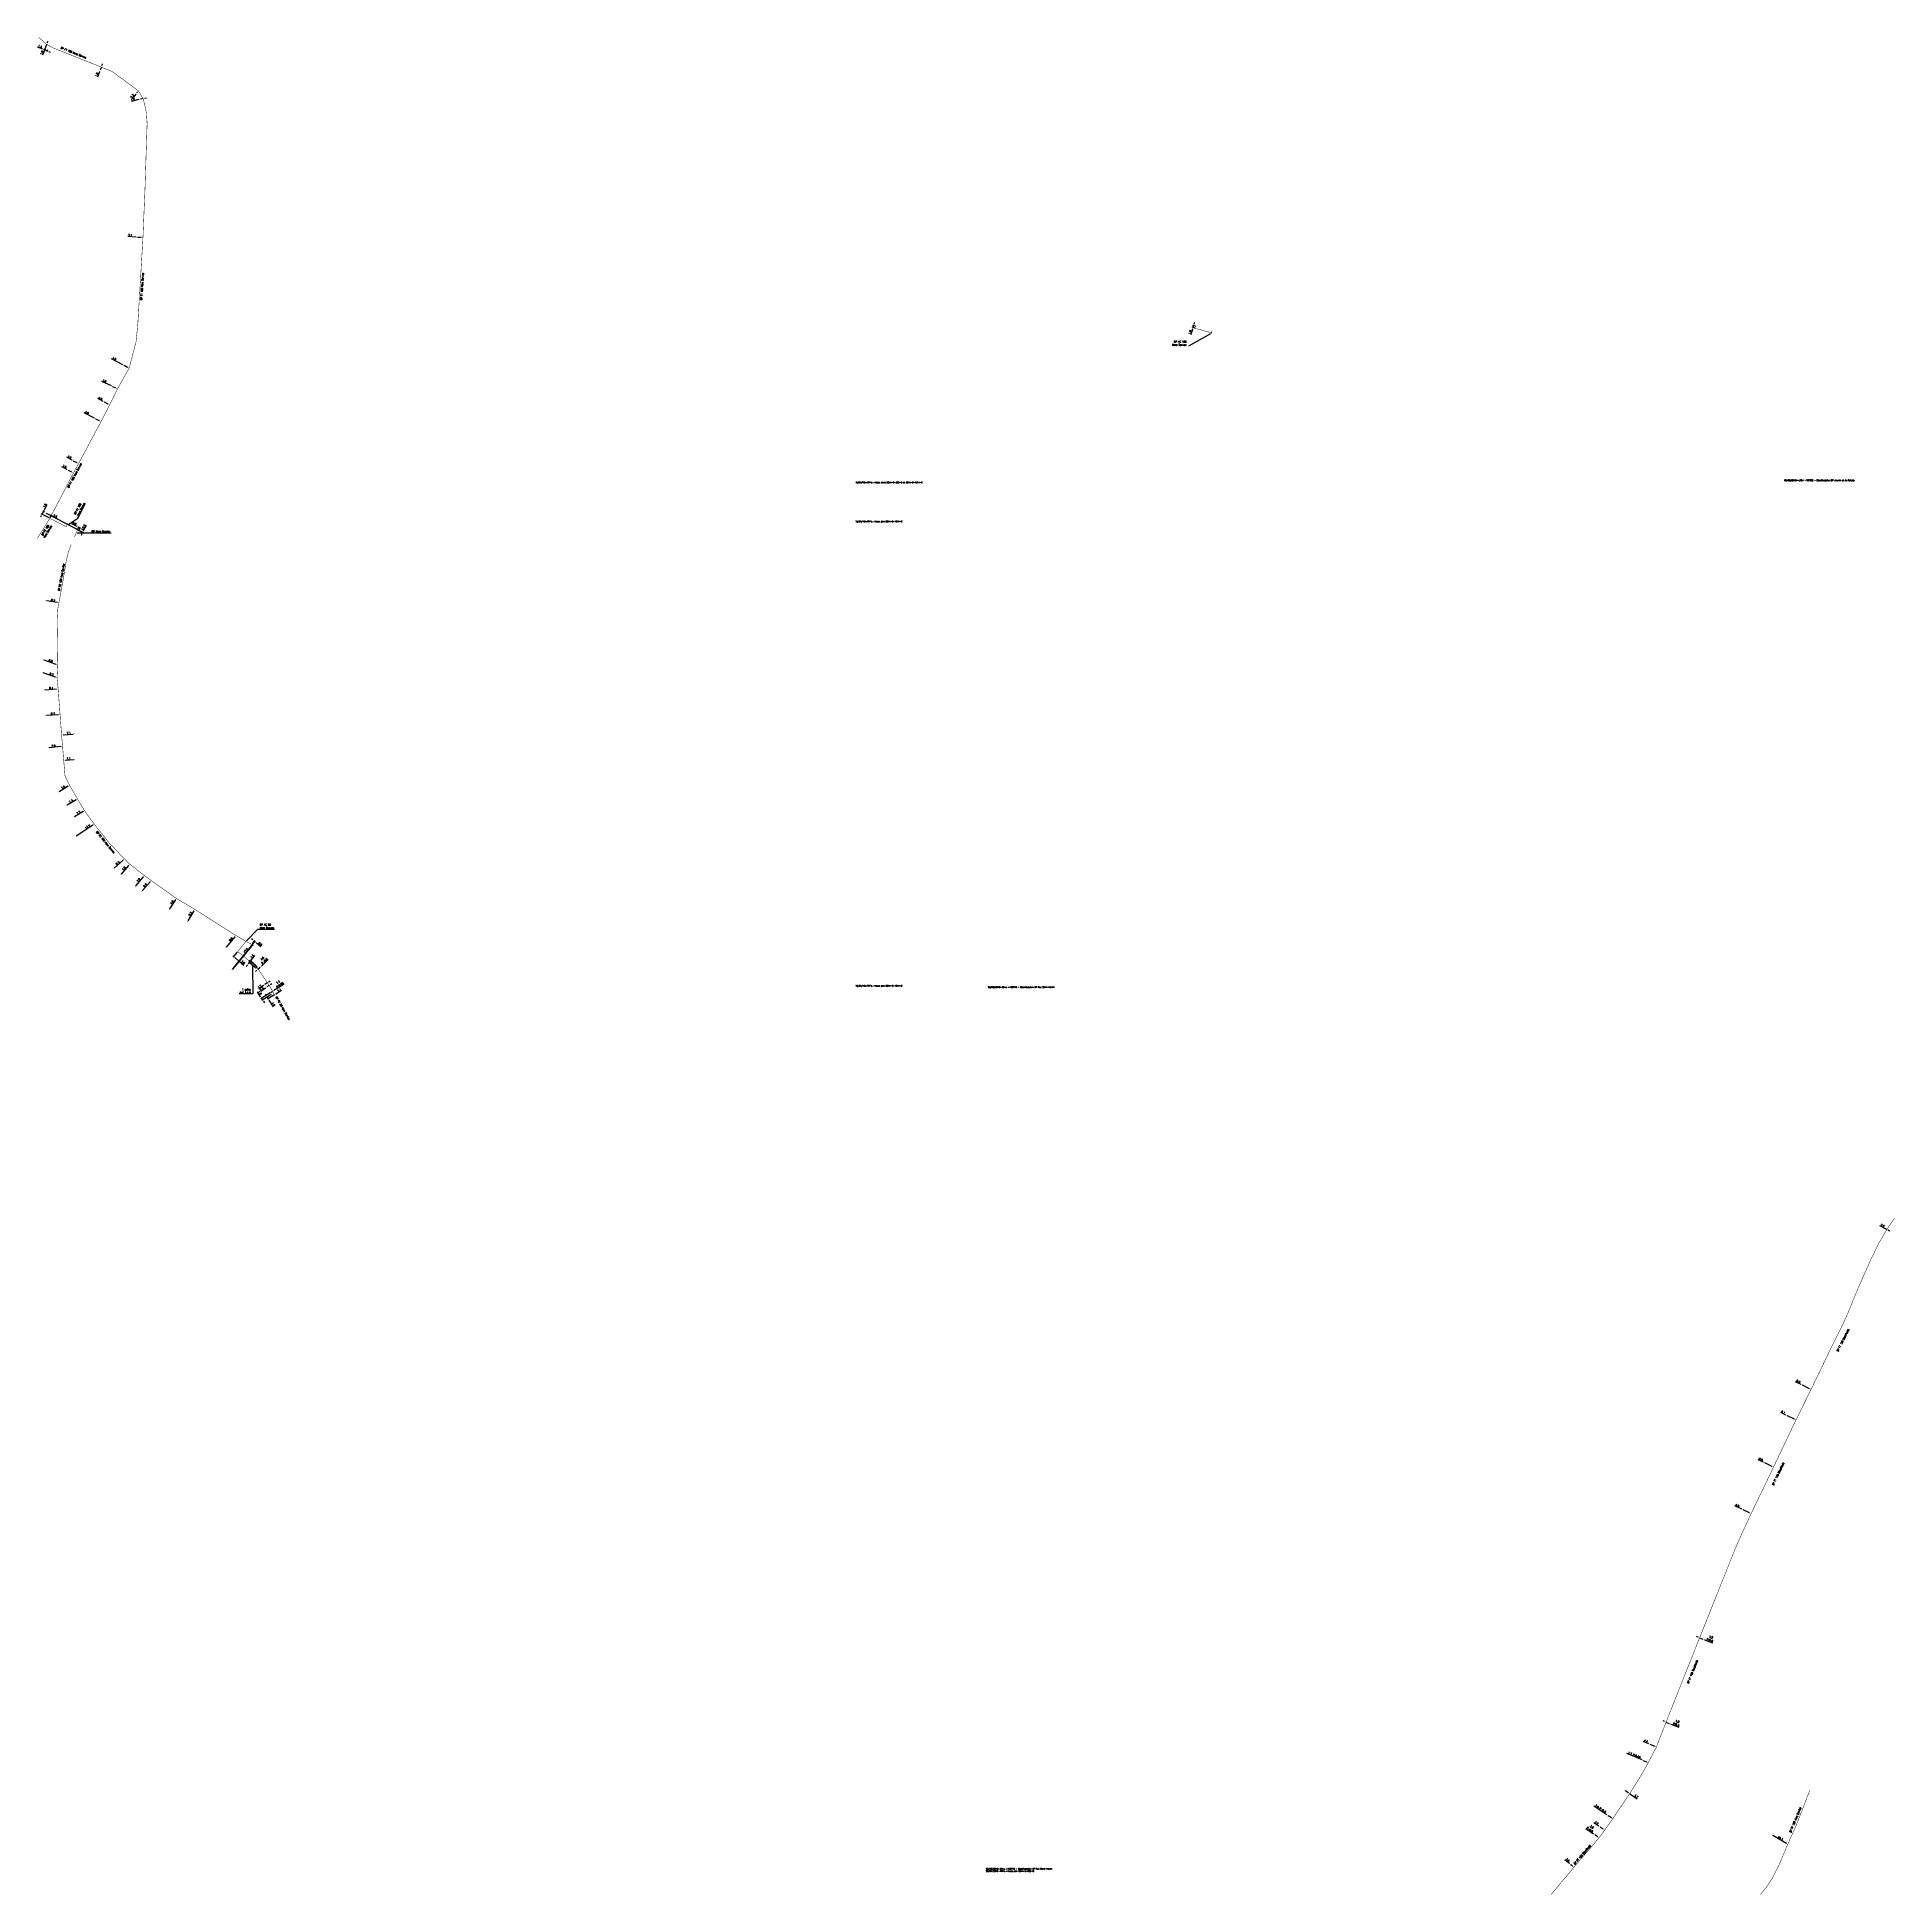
# Model space of a CAD drawing. Header units: millimetres. Extents: x 184000 to 185000, y 127000 to 128000.
import ezdxf
from ezdxf.enums import TextEntityAlignment as Align

# ---------------------------------------------------------------- set-up
doc = ezdxf.new("R2010")
doc.units = ezdxf.units.MM
doc.header["$PDMODE"] = 34
doc.layers.get('0').update_dxf_attribs({"linetype": 'CONTINUOUS'})
doc.layers.get('DEFPOINTS').update_dxf_attribs({"linetype": 'CONTINUOUS'})
doc.layers.add('L_908', color=5, linetype='CONTINUOUS')
doc.layers.add('L_910', color=7, linetype='CONTINUOUS', plot=False)
doc.styles.get("Standard").update_dxf_attribs({"font": 'romans.shx', "width": 0.85})
doc.linetypes.add('BP_HS', pattern='A,2,-1,["G",Standard,S=0.85,R=0,X=-0.27,Y=-0.4],-1', length=4)
doc.dimstyles.get("Standard").update_dxf_attribs({"dimtxt": 1.5, "dimasz": 1.2, "dimexe": 0.625, "dimexo": 0.625, "dimgap": 0.25, "dimtad": 1, "dimdec": 1, "dimzin": 0, "dimdsep": 46, "dimtxsty": 'Standard', "dimcen": -0.5, "dimadec": 0, "dimazin": 0, "dimtfac": 1, "dimtdec": 1, "dimtmove": 0, "dimatfit": 3, "dimfxl": 0, "dimtolj": 1, "dimtzin": 0, "dimarcsym": 0})

# ---------------------------------------------------------------- blocks, each defined once
blk = doc.blocks.new('*D0')
at = {"layer": 'DEFPOINTS', "color": 0, "linetype": 'Continuous', "transparency": 16777216}
for p in [(184004.2, 127696.8), (184004.2, 127696.8), (184011.6, 127695.5)]:
    blk.add_point(p, dxfattribs=at)
at = {"layer": 'L_908', "color": 0, "linetype": 'Continuous', "lineweight": -2, "transparency": 16777216}
blk.add_line((184010.7, 127695.7), (184005.1, 127696.6), dxfattribs=at)
at = {"layer": 'L_908', "color": 0, "linetype": 'Continuous', "transparency": 16777216}
for points in [[(184005.1, 127696.8), (184005.1, 127696.5), (184004.2, 127696.8)], [(184010.7, 127695.8), (184010.7, 127695.5), (184011.6, 127695.5)]]:
    blk.add_solid(points, dxfattribs=at)
at = {"layer": 'L_908', "color": 0, "linetype": 'Continuous', "transparency": 16777216, "insert": (184008.4, 127696.8), "char_height": 1.12, "attachment_point": 5, "rotation": 350.6459}
blk.add_mtext('\\A1;8.2', dxfattribs=at)
blk = doc.blocks.new('*D1')
at = {"layer": 'DEFPOINTS', "color": 0, "linetype": 'Continuous', "transparency": 16777216}
for p in [(184013, 127624.4), (184020.1, 127625), (184020.1, 127625)]:
    blk.add_point(p, dxfattribs=at)
at = {"layer": 'L_908', "color": 0, "linetype": 'Continuous', "lineweight": -2, "transparency": 16777216}
blk.add_line((184013.9, 127624.4), (184019.2, 127624.9), dxfattribs=at)
at = {"layer": 'L_908', "color": 0, "linetype": 'Continuous', "transparency": 16777216}
for points in [[(184013.9, 127624.6), (184013.9, 127624.3), (184013, 127624.4)], [(184019.2, 127625.1), (184019.2, 127624.8), (184020.1, 127625)]]:
    blk.add_solid(points, dxfattribs=at)
at = {"layer": 'L_908', "color": 0, "linetype": 'Continuous', "transparency": 16777216, "insert": (184016.9, 127625.5), "char_height": 1.12, "attachment_point": 5, "rotation": 5.1132}
blk.add_mtext('\\A1;7.1', dxfattribs=at)
blk = doc.blocks.new('*D2')
at = {"layer": 'DEFPOINTS', "color": 0, "linetype": 'Continuous', "transparency": 16777216}
for p in [(184014.2, 127610.7), (184020.5, 127611.3), (184020.5, 127611.3)]:
    blk.add_point(p, dxfattribs=at)
at = {"layer": 'L_908', "color": 0, "linetype": 'Continuous', "lineweight": -2, "transparency": 16777216}
blk.add_line((184015.1, 127610.8), (184019.7, 127611.2), dxfattribs=at)
at = {"layer": 'L_908', "color": 0, "linetype": 'Continuous', "transparency": 16777216}
for points in [[(184015.1, 127610.9), (184015.1, 127610.6), (184014.2, 127610.7)], [(184019.6, 127611.4), (184019.7, 127611.1), (184020.5, 127611.3)]]:
    blk.add_solid(points, dxfattribs=at)
at = {"layer": 'L_908', "color": 0, "linetype": 'Continuous', "transparency": 16777216, "insert": (184016.8, 127611.7), "char_height": 1.12, "attachment_point": 5, "rotation": 5.5886}
blk.add_mtext('\\A1;7.1', dxfattribs=at)
blk = doc.blocks.new('*D3')
at = {"layer": 'DEFPOINTS', "color": 0, "linetype": 'Continuous', "transparency": 16777216}
for p in [(184004, 127634.7), (184004, 127634.7), (184012.2, 127635.3)]:
    blk.add_point(p, dxfattribs=at)
at = {"layer": 'L_908', "color": 0, "linetype": 'Continuous', "lineweight": -2, "transparency": 16777216}
blk.add_line((184011.3, 127635.2), (184004.9, 127634.8), dxfattribs=at)
at = {"layer": 'L_908', "color": 0, "linetype": 'Continuous', "transparency": 16777216}
for points in [[(184004.9, 127634.9), (184004.9, 127634.6), (184004, 127634.7)], [(184011.3, 127635.4), (184011.3, 127635.1), (184012.2, 127635.3)]]:
    blk.add_solid(points, dxfattribs=at)
at = {"layer": 'L_908', "color": 0, "linetype": 'Continuous', "transparency": 16777216, "insert": (184008.3, 127635.8), "char_height": 1.12, "attachment_point": 5, "rotation": 3.7225}
blk.add_mtext('\\A1;8.3', dxfattribs=at)
blk = doc.blocks.new('*D4')
at = {"layer": 'DEFPOINTS', "color": 0, "linetype": 'Continuous', "transparency": 16777216}
for p in [(184010.9, 127593.3), (184010.9, 127593.3), (184017.3, 127597.3)]:
    blk.add_point(p, dxfattribs=at)
at = {"layer": 'L_908', "color": 0, "linetype": 'Continuous', "lineweight": -2, "transparency": 16777216}
blk.add_line((184016.5, 127596.9), (184011.7, 127593.8), dxfattribs=at)
at = {"layer": 'L_908', "color": 0, "linetype": 'Continuous', "transparency": 16777216}
for points in [[(184011.6, 127593.9), (184011.7, 127593.7), (184010.9, 127593.3)], [(184016.4, 127597), (184016.6, 127596.7), (184017.3, 127597.3)]]:
    blk.add_solid(points, dxfattribs=at)
at = {"layer": 'L_908', "color": 0, "linetype": 'Continuous', "transparency": 16777216, "insert": (184013.9, 127596.1), "char_height": 1.12, "attachment_point": 5, "rotation": 32.1799}
blk.add_mtext('\\A1;7.6', dxfattribs=at)
blk = doc.blocks.new('*D5')
at = {"layer": 'DEFPOINTS', "color": 0, "linetype": 'Continuous', "transparency": 16777216}
for p in [(184015.3, 127586.2), (184015.3, 127586.2), (184021.6, 127590)]:
    blk.add_point(p, dxfattribs=at)
at = {"layer": 'L_908', "color": 0, "linetype": 'Continuous', "lineweight": -2, "transparency": 16777216}
blk.add_line((184020.8, 127589.5), (184016.1, 127586.6), dxfattribs=at)
at = {"layer": 'L_908', "color": 0, "linetype": 'Continuous', "transparency": 16777216}
for points in [[(184016, 127586.8), (184016.2, 127586.5), (184015.3, 127586.2)], [(184020.7, 127589.6), (184020.9, 127589.4), (184021.6, 127590)]]:
    blk.add_solid(points, dxfattribs=at)
at = {"layer": 'L_908', "color": 0, "linetype": 'Continuous', "transparency": 16777216, "insert": (184018.1, 127588.7), "char_height": 1.12, "attachment_point": 5, "rotation": 31.4081}
blk.add_mtext('\\A1;7.3', dxfattribs=at)
blk = doc.blocks.new('*D6')
at = {"layer": 'DEFPOINTS', "color": 0, "linetype": 'Continuous', "transparency": 16777216}
for p in [(184025.4, 127583.6), (184019.3, 127579.8), (184019.3, 127579.8)]:
    blk.add_point(p, dxfattribs=at)
at = {"layer": 'L_908', "color": 0, "linetype": 'Continuous', "lineweight": -2, "transparency": 16777216}
blk.add_line((184024.6, 127583.2), (184020, 127580.3), dxfattribs=at)
at = {"layer": 'L_908', "color": 0, "linetype": 'Continuous', "transparency": 16777216}
for points in [[(184024.5, 127583.3), (184024.7, 127583), (184025.4, 127583.6)], [(184020, 127580.4), (184020.1, 127580.2), (184019.3, 127579.8)]]:
    blk.add_solid(points, dxfattribs=at)
at = {"layer": 'L_908', "color": 0, "linetype": 'Continuous', "transparency": 16777216, "insert": (184022.2, 127582.5), "char_height": 1.12, "attachment_point": 5, "rotation": 32.1063}
blk.add_mtext('\\A1;7.2', dxfattribs=at)
blk = doc.blocks.new('*D7')
at = {"layer": 'DEFPOINTS', "color": 0, "linetype": 'Continuous', "transparency": 16777216}
for p in [(184030.6, 127576.3), (184020.2, 127569.4), (184020.2, 127569.4)]:
    blk.add_point(p, dxfattribs=at)
at = {"layer": 'L_908', "color": 0, "linetype": 'Continuous', "lineweight": -2, "transparency": 16777216}
for p, q in [((184029.9, 127575.8), (184020.9, 127569.9)), ((184030.9, 127575.9), (184030.9, 127575.9))]:
    blk.add_line(p, q, dxfattribs=at)
at = {"layer": 'L_908', "color": 0, "linetype": 'Continuous', "transparency": 16777216}
for points in [[(184029.8, 127576), (184029.9, 127575.7), (184030.6, 127576.3)], [(184020.9, 127570.1), (184021, 127569.8), (184020.2, 127569.4)]]:
    blk.add_solid(points, dxfattribs=at)
at = {"layer": 'L_908', "color": 0, "linetype": 'Continuous', "transparency": 16777216, "insert": (184027.1, 127574.9), "char_height": 1.12, "attachment_point": 5, "rotation": 33.5125}
blk.add_mtext('\\A1;13.2', dxfattribs=at)
blk = doc.blocks.new('*D8')
at = {"layer": 'DEFPOINTS', "color": 0, "linetype": 'Continuous', "transparency": 16777216}
for p in [(184040.9, 127552.2), (184040.9, 127552.2), (184046.8, 127557.6)]:
    blk.add_point(p, dxfattribs=at)
at = {"layer": 'L_908', "color": 0, "linetype": 'Continuous', "lineweight": -2, "transparency": 16777216}
for p, q in [((184046.1, 127557), (184041.6, 127552.8)), ((184046.5, 127558), (184046.5, 127558))]:
    blk.add_line(p, q, dxfattribs=at)
at = {"layer": 'L_908', "color": 0, "linetype": 'Continuous', "transparency": 16777216}
for points in [[(184041.5, 127552.9), (184041.7, 127552.7), (184040.9, 127552.2)], [(184046, 127557.2), (184046.2, 127556.9), (184046.8, 127557.7)]]:
    blk.add_solid(points, dxfattribs=at)
at = {"layer": 'L_908', "color": 0, "linetype": 'Continuous', "transparency": 16777216, "insert": (184043.3, 127555.4), "char_height": 1.12, "attachment_point": 5, "rotation": 43.024}
blk.add_mtext('\\A1;8.5', dxfattribs=at)
blk = doc.blocks.new('*D9')
at = {"layer": 'DEFPOINTS', "color": 0, "linetype": 'Continuous', "transparency": 16777216}
for p in [(184049.7, 127554.9), (184044.6, 127548.8), (184044.6, 127548.8)]:
    blk.add_point(p, dxfattribs=at)
at = {"layer": 'L_908', "color": 0, "linetype": 'Continuous', "lineweight": -2, "transparency": 16777216}
blk.add_line((184049.1, 127554.2), (184045.2, 127549.5), dxfattribs=at)
at = {"layer": 'L_908', "color": 0, "linetype": 'Continuous', "transparency": 16777216}
for points in [[(184049, 127554.3), (184049.2, 127554.1), (184049.7, 127554.9)], [(184045.1, 127549.6), (184045.3, 127549.4), (184044.6, 127548.8)]]:
    blk.add_solid(points, dxfattribs=at)
at = {"layer": 'L_908', "color": 0, "linetype": 'Continuous', "transparency": 16777216, "insert": (184046.6, 127552.4), "char_height": 1.12, "attachment_point": 5, "rotation": 50.1453}
blk.add_mtext('\\A1;7.9', dxfattribs=at)
blk = doc.blocks.new('*D10')
at = {"layer": 'DEFPOINTS', "color": 0, "linetype": 'Continuous', "transparency": 16777216}
for p in [(184052.3, 127542.4), (184052.3, 127542.4), (184057.6, 127548.7)]:
    blk.add_point(p, dxfattribs=at)
at = {"layer": 'L_908', "color": 0, "linetype": 'Continuous', "lineweight": -2, "transparency": 16777216}
for p, q in [((184052.6, 127542.1), (184052.6, 127542.1)), ((184057, 127548), (184052.9, 127543.1))]:
    blk.add_line(p, q, dxfattribs=at)
at = {"layer": 'L_908', "color": 0, "linetype": 'Continuous', "transparency": 16777216}
for points in [[(184052.7, 127543.2), (184053, 127543), (184052.3, 127542.4)], [(184056.9, 127548.1), (184057.1, 127547.9), (184057.6, 127548.7)]]:
    blk.add_solid(points, dxfattribs=at)
at = {"layer": 'L_908', "color": 0, "linetype": 'Continuous', "transparency": 16777216, "insert": (184054.5, 127546.2), "char_height": 1.12, "attachment_point": 5, "rotation": 49.8887}
blk.add_mtext('\\A1;7.9', dxfattribs=at)
blk = doc.blocks.new('*D11')
at = {"layer": 'DEFPOINTS', "color": 0, "linetype": 'Continuous', "transparency": 16777216}
for p in [(184061.3, 127546), (184056, 127539.9), (184056, 127539.9)]:
    blk.add_point(p, dxfattribs=at)
at = {"layer": 'L_908', "color": 0, "linetype": 'Continuous', "lineweight": -2, "transparency": 16777216}
blk.add_line((184060.7, 127545.3), (184056.6, 127540.6), dxfattribs=at)
at = {"layer": 'L_908', "color": 0, "linetype": 'Continuous', "transparency": 16777216}
for points in [[(184060.6, 127545.4), (184060.8, 127545.2), (184061.3, 127546)], [(184056.4, 127540.7), (184056.7, 127540.5), (184056, 127539.9)]]:
    blk.add_solid(points, dxfattribs=at)
at = {"layer": 'L_908', "color": 0, "linetype": 'Continuous', "transparency": 16777216, "insert": (184058.1, 127543.4), "char_height": 1.12, "attachment_point": 5, "rotation": 48.9464}
blk.add_mtext('\\A1;8.2', dxfattribs=at)
blk = doc.blocks.new('*D12')
at = {"layer": 'DEFPOINTS', "color": 0, "linetype": 'Continuous', "transparency": 16777216}
for p in [(184080.5, 127523.6), (184080.5, 127523.6), (184084.8, 127530.5)]:
    blk.add_point(p, dxfattribs=at)
at = {"layer": 'L_908', "color": 0, "linetype": 'Continuous', "lineweight": -2, "transparency": 16777216}
blk.add_line((184084.3, 127529.7), (184081, 127524.3), dxfattribs=at)
at = {"layer": 'L_908', "color": 0, "linetype": 'Continuous', "transparency": 16777216}
for points in [[(184080.9, 127524.4), (184081.1, 127524.2), (184080.5, 127523.6)], [(184084.2, 127529.8), (184084.4, 127529.7), (184084.8, 127530.5)]]:
    blk.add_solid(points, dxfattribs=at)
at = {"layer": 'L_908', "color": 0, "linetype": 'Continuous', "transparency": 16777216, "insert": (184082.4, 127528), "char_height": 1.12, "attachment_point": 5, "rotation": 58.6189}
blk.add_mtext('\\A1;8.2', dxfattribs=at)
blk = doc.blocks.new('*D13')
at = {"layer": 'DEFPOINTS', "color": 0, "linetype": 'Continuous', "transparency": 16777216}
for p in [(184106.9, 127516.4), (184101.1, 127509.5), (184101.1, 127509.5)]:
    blk.add_point(p, dxfattribs=at)
at = {"layer": 'L_908', "color": 0, "linetype": 'Continuous', "lineweight": -2, "transparency": 16777216}
blk.add_line((184106.3, 127515.7), (184101.7, 127510.2), dxfattribs=at)
at = {"layer": 'L_908', "color": 0, "linetype": 'Continuous', "transparency": 16777216}
for points in [[(184106.2, 127515.8), (184106.4, 127515.6), (184106.9, 127516.4)], [(184101.6, 127510.3), (184101.8, 127510.1), (184101.1, 127509.5)]]:
    blk.add_solid(points, dxfattribs=at)
at = {"layer": 'L_908', "color": 0, "linetype": 'Continuous', "transparency": 16777216, "insert": (184104.2, 127514.3), "char_height": 1.12, "attachment_point": 5, "rotation": 50.6004}
blk.add_mtext('\\A1;9.0', dxfattribs=at)
blk = doc.blocks.new('*D14')
at = {"layer": 'DEFPOINTS', "color": 0, "linetype": 'Continuous', "ltscale": 0.5, "transparency": 16777216}
for p in [(184005.5, 127617.4), (184005.5, 127617.4), (184013.6, 127618.2)]:
    blk.add_point(p, dxfattribs=at)
at = {"layer": 'L_908', "color": 0, "linetype": 'Continuous', "lineweight": -2, "ltscale": 0.5, "transparency": 16777216}
blk.add_line((184012.7, 127618.1), (184006.4, 127617.5), dxfattribs=at)
at = {"layer": 'L_908', "color": 0, "linetype": 'Continuous', "ltscale": 0.5, "transparency": 16777216}
for points in [[(184006.4, 127617.7), (184006.4, 127617.4), (184005.5, 127617.4)], [(184012.6, 127618.2), (184012.7, 127617.9), (184013.6, 127618.2)]]:
    blk.add_solid(points, dxfattribs=at)
at = {"layer": 'L_908', "color": 0, "linetype": 'Continuous', "ltscale": 0.5, "transparency": 16777216, "insert": (184008.6, 127618.5), "char_height": 1.12, "attachment_point": 5, "rotation": 4.9945}
blk.add_mtext('\\A1;7.9', dxfattribs=at)
blk = doc.blocks.new('*D15')
at = {"layer": 'DEFPOINTS', "color": 0, "linetype": 'Continuous', "ltscale": 0.5, "transparency": 16777216}
for p in [(184115.3, 127511.7), (184104.7, 127497.8), (184104.7, 127497.8)]:
    blk.add_point(p, dxfattribs=at)
at = {"layer": 'L_908', "color": 0, "linetype": 'Continuous', "lineweight": -2, "ltscale": 0.5, "transparency": 16777216}
for p, q in [((184115.2, 127510.6), (184105.3, 127498.4)), ((184115.6, 127511.4), (184116.1, 127511)), ((184104.3, 127498), (184104.3, 127498))]:
    blk.add_line(p, q, dxfattribs=at)
at = {"layer": 'L_908', "color": 0, "linetype": 'Continuous', "ltscale": 0.5, "transparency": 16777216}
for points in [[(184115.1, 127510.7), (184115.3, 127510.5), (184115.7, 127511.3)], [(184105.1, 127498.5), (184105.4, 127498.4), (184104.7, 127497.8)]]:
    blk.add_solid(points, dxfattribs=at)
at = {"layer": 'L_908', "color": 0, "linetype": 'Continuous', "ltscale": 0.5, "transparency": 16777216, "insert": (184112.3, 127508.2), "char_height": 1.12, "attachment_point": 5, "rotation": 50.8042}
blk.add_mtext('\\A1;17.5', dxfattribs=at)
blk = doc.blocks.new('*D16')
at = {"layer": 'DEFPOINTS', "color": 0, "linetype": 'Continuous', "ltscale": 0.5, "transparency": 16777216}
for p in [(184107.9, 127507.8), (184108.6, 127502.6), (184104.7, 127497.8)]:
    blk.add_point(p, dxfattribs=at)
at = {"layer": 'L_908', "color": 0, "linetype": 'Continuous', "lineweight": -2, "ltscale": 0.5, "transparency": 16777216}
for p, q in [((184105, 127498.1), (184108.9, 127502.9)), ((184107.6, 127507.4), (184105.3, 127504.7)), ((184106.3, 127504.5), (184107.9, 127503.1)), ((184108.6, 127502.6), (184111.1, 127500.5))]:
    blk.add_line(p, q, dxfattribs=at)
at = {"layer": 'L_908', "color": 0, "linetype": 'Continuous', "ltscale": 0.5, "transparency": 16777216}
for points in [[(184106.4, 127504.6), (184106.2, 127504.4), (184105.6, 127505)], [(184108, 127503.3), (184107.8, 127503), (184108.6, 127502.6)]]:
    blk.add_solid(points, dxfattribs=at)
at = {"layer": 'L_908', "color": 0, "linetype": 'Continuous', "ltscale": 0.5, "transparency": 16777216, "insert": (184110.7, 127501.9), "char_height": 1.12, "attachment_point": 5, "rotation": 320.8042}
blk.add_mtext('\\A1;3.9', dxfattribs=at)
blk = doc.blocks.new('*D17')
at = {"layer": 'DEFPOINTS', "color": 0, "linetype": 'Continuous', "ltscale": 0.5, "transparency": 16777216}
for p in [(184117.2, 127513.1), (184115.3, 127511.7), (184104.7, 127497.8)]:
    blk.add_point(p, dxfattribs=at)
at = {"layer": 'L_908', "color": 0, "linetype": 'Continuous', "lineweight": -2, "ltscale": 0.5, "transparency": 16777216}
for p, q in [((184105, 127498.1), (184117.5, 127513.5)), ((184116, 127514.1), (184115.3, 127514.6)), ((184115.6, 127512.1), (184117, 127513.8)), ((184116.7, 127513.5), (184117.2, 127513.1)), ((184117.9, 127512.5), (184120.4, 127510.5))]:
    blk.add_line(p, q, dxfattribs=at)
at = {"layer": 'L_908', "color": 0, "linetype": 'Continuous', "ltscale": 0.5, "transparency": 16777216}
for points in [[(184116.1, 127514.2), (184115.9, 127513.9), (184116.7, 127513.5)], [(184118, 127512.7), (184117.8, 127512.4), (184117.2, 127513.1)]]:
    blk.add_solid(points, dxfattribs=at)
at = {"layer": 'L_908', "color": 0, "linetype": 'Continuous', "ltscale": 0.5, "transparency": 16777216, "insert": (184120, 127511.8), "char_height": 1.12, "attachment_point": 5, "rotation": 320.8042}
blk.add_mtext('\\A1;0.6', dxfattribs=at)
blk = doc.blocks.new('*D18')
at = {"layer": 'DEFPOINTS', "color": 0, "linetype": 'Continuous', "ltscale": 0.5, "transparency": 16777216}
for p in [(184114.5, 127502.4), (184113.6, 127501.2), (184113.6, 127501.2)]:
    blk.add_point(p, dxfattribs=at)
at = {"layer": 'L_908', "color": 0, "linetype": 'Continuous', "lineweight": -2, "ltscale": 0.5, "transparency": 16777216}
for p, q in [((184113.6, 127501.2), (184114.5, 127502.4)), ((184115.1, 127503.1), (184117, 127505.6)), ((184113.1, 127500.5), (184112.5, 127499.8))]:
    blk.add_line(p, q, dxfattribs=at)
at = {"layer": 'L_908', "color": 0, "linetype": 'Continuous', "ltscale": 0.5, "transparency": 16777216}
for points in [[(184114.9, 127503.2), (184115.2, 127503), (184114.5, 127502.4)], [(184113, 127500.6), (184113.2, 127500.4), (184113.6, 127501.2)]]:
    blk.add_solid(points, dxfattribs=at)
at = {"layer": 'L_908', "color": 0, "linetype": 'Continuous', "ltscale": 0.5, "transparency": 16777216, "insert": (184115.7, 127505.2), "char_height": 1.12, "attachment_point": 5, "rotation": 52.6098}
blk.add_mtext('\\A1;1.4', dxfattribs=at)
blk = doc.blocks.new('*D19')
at = {"layer": 'DEFPOINTS', "color": 0, "linetype": 'Continuous', "ltscale": 0.5, "transparency": 16777216}
for p in [(184118.8, 127498.4), (184119.9, 127499.4), (184119.9, 127499.4)]:
    blk.add_point(p, dxfattribs=at)
at = {"layer": 'L_908', "color": 0, "linetype": 'Continuous', "lineweight": -2, "ltscale": 0.5, "transparency": 16777216}
for p, q in [((184120.6, 127500), (184124.3, 127503.5)), ((184118.1, 127497.7), (184117.5, 127497.1)), ((184118.8, 127498.4), (184119.9, 127499.4))]:
    blk.add_line(p, q, dxfattribs=at)
at = {"layer": 'L_908', "color": 0, "linetype": 'Continuous', "ltscale": 0.5, "transparency": 16777216}
for points in [[(184118, 127497.8), (184118.2, 127497.6), (184118.8, 127498.4)], [(184120.5, 127500.1), (184120.7, 127499.9), (184119.9, 127499.4)]]:
    blk.add_solid(points, dxfattribs=at)
at = {"layer": 'L_908', "color": 0, "linetype": 'Continuous', "ltscale": 0.5, "transparency": 16777216, "insert": (184121.7, 127503.3), "char_height": 1.12, "attachment_point": 5, "rotation": 42.8416}
blk.add_mtext('\\A1;1.6\\PP.:0.6', dxfattribs=at)
blk = doc.blocks.new('*D20')
at = {"layer": 'DEFPOINTS', "color": 0, "linetype": 'Continuous', "ltscale": 0.5, "transparency": 16777216}
for p in [(184122.5, 127490), (184122.5, 127490), (184123.9, 127491)]:
    blk.add_point(p, dxfattribs=at)
at = {"layer": 'L_908', "color": 0, "linetype": 'Continuous', "lineweight": -2, "ltscale": 0.5, "transparency": 16777216}
for p, q in [((184124.6, 127491.5), (184125.3, 127492.1)), ((184121.8, 127489.5), (184119.3, 127487.6)), ((184123.9, 127491), (184122.5, 127490))]:
    blk.add_line(p, q, dxfattribs=at)
at = {"layer": 'L_908', "color": 0, "linetype": 'Continuous', "ltscale": 0.5, "transparency": 16777216}
for points in [[(184121.7, 127489.6), (184121.9, 127489.4), (184122.5, 127490)], [(184124.5, 127491.7), (184124.7, 127491.4), (184123.9, 127491)]]:
    blk.add_solid(points, dxfattribs=at)
at = {"layer": 'L_908', "color": 0, "linetype": 'Continuous', "ltscale": 0.5, "transparency": 16777216, "insert": (184119.7, 127488.9), "char_height": 1.12, "attachment_point": 5, "rotation": 36.1549}
blk.add_mtext('\\A1;1.7', dxfattribs=at)
blk = doc.blocks.new('*D21')
at = {"layer": 'DEFPOINTS', "color": 0, "linetype": 'Continuous', "ltscale": 0.5, "transparency": 16777216}
for p in [(184123.6, 127488.7), (184123.6, 127488.7), (184124.8, 127489.5)]:
    blk.add_point(p, dxfattribs=at)
at = {"layer": 'L_908', "color": 0, "linetype": 'Continuous', "lineweight": -2, "ltscale": 0.5, "transparency": 16777216}
for p, q in [((184122.9, 127488.1), (184120.4, 127486.3)), ((184124.8, 127489.5), (184123.6, 127488.7)), ((184125.6, 127490.1), (184126.3, 127490.6))]:
    blk.add_line(p, q, dxfattribs=at)
at = {"layer": 'L_908', "color": 0, "linetype": 'Continuous', "ltscale": 0.5, "transparency": 16777216}
for points in [[(184122.8, 127488.3), (184123, 127488), (184123.6, 127488.7)], [(184125.5, 127490.2), (184125.6, 127489.9), (184124.8, 127489.5)]]:
    blk.add_solid(points, dxfattribs=at)
at = {"layer": 'L_908', "color": 0, "linetype": 'Continuous', "ltscale": 0.5, "transparency": 16777216, "insert": (184120.8, 127487.6), "char_height": 1.12, "attachment_point": 5, "rotation": 36.0202}
blk.add_mtext('\\A1;1.5', dxfattribs=at)
blk = doc.blocks.new('*D22')
at = {"layer": 'DEFPOINTS', "color": 0, "linetype": 'Continuous', "ltscale": 0.5, "transparency": 16777216}
for p in [(184123.7, 127483.3), (184126.3, 127484.9), (184127.7, 127484.6)]:
    blk.add_point(p, dxfattribs=at)
at = {"layer": 'L_908', "color": 0, "linetype": 'Continuous', "lineweight": -2, "ltscale": 0.5, "transparency": 16777216}
for p, q in [((184123.3, 127484), (184122.8, 127484.8)), ((184125.9, 127484.6), (184123.3, 127483)), ((184123.7, 127483.3), (184124.3, 127482.4)), ((184127.3, 127484.3), (184123.9, 127482.2)), ((184124.7, 127481.6), (184127, 127478.1))]:
    blk.add_line(p, q, dxfattribs=at)
at = {"layer": 'L_908', "color": 0, "linetype": 'Continuous', "ltscale": 0.5, "transparency": 16777216}
for points in [[(184123.4, 127484.1), (184123.1, 127483.9), (184123.7, 127483.3)], [(184124.9, 127481.7), (184124.6, 127481.6), (184124.3, 127482.4)]]:
    blk.add_solid(points, dxfattribs=at)
at = {"layer": 'L_908', "color": 0, "linetype": 'Continuous', "ltscale": 0.5, "transparency": 16777216, "insert": (184127, 127479.4), "char_height": 1.12, "attachment_point": 5, "rotation": 302.1378}
blk.add_mtext('\\A1;1.0', dxfattribs=at)
blk = doc.blocks.new('*D23')
at = {"layer": 'DEFPOINTS', "color": 0, "linetype": 'Continuous', "ltscale": 0.5, "transparency": 16777216}
for p in [(184126.8, 127484), (184126.8, 127484), (184127.7, 127484.6)]:
    blk.add_point(p, dxfattribs=at)
at = {"layer": 'L_908', "color": 0, "linetype": 'Continuous', "lineweight": -2, "ltscale": 0.5, "transparency": 16777216}
for p, q in [((184126, 127483.5), (184125.3, 127483)), ((184126.8, 127484), (184127.7, 127484.6)), ((184128.4, 127485), (184131.4, 127486.9))]:
    blk.add_line(p, q, dxfattribs=at)
at = {"layer": 'L_908', "color": 0, "linetype": 'Continuous', "ltscale": 0.5, "transparency": 16777216}
for points in [[(184125.9, 127483.6), (184126.1, 127483.4), (184126.8, 127484)], [(184128.4, 127485.2), (184128.5, 127484.9), (184127.7, 127484.6)]]:
    blk.add_solid(points, dxfattribs=at)
at = {"layer": 'L_908', "color": 0, "linetype": 'Continuous', "ltscale": 0.5, "transparency": 16777216, "insert": (184130.2, 127487), "char_height": 1.12, "attachment_point": 5, "rotation": 32.1378}
blk.add_mtext('\\A1;1.1', dxfattribs=at)
blk = doc.blocks.new('*D24')
at = {"layer": 'DEFPOINTS', "color": 0, "linetype": 'Continuous', "ltscale": 0.5, "transparency": 16777216}
for p in [(184125.7, 127485.8), (184126.3, 127484.9), (184121.3, 127481.7)]:
    blk.add_point(p, dxfattribs=at)
at = {"layer": 'L_908', "color": 0, "linetype": 'Continuous', "lineweight": -2, "ltscale": 0.5, "transparency": 16777216}
for p, q in [((184120.2, 127483.4), (184118.6, 127486.1)), ((184125.3, 127485.6), (184120.3, 127482.4)), ((184121.3, 127481.7), (184120.7, 127482.7)), ((184125.9, 127484.6), (184120.9, 127481.5)), ((184121.8, 127481), (184122.3, 127480.2))]:
    blk.add_line(p, q, dxfattribs=at)
at = {"layer": 'L_908', "color": 0, "linetype": 'Continuous', "ltscale": 0.5, "transparency": 16777216}
for points in [[(184120.4, 127483.5), (184120.1, 127483.4), (184120.7, 127482.7)], [(184121.9, 127481), (184121.7, 127480.9), (184121.3, 127481.7)]]:
    blk.add_solid(points, dxfattribs=at)
at = {"layer": 'L_908', "color": 0, "linetype": 'Continuous', "ltscale": 0.5, "transparency": 16777216, "insert": (184119.8, 127485.6), "char_height": 1.12, "attachment_point": 5, "rotation": 302.1378}
blk.add_mtext('\\A1;1.0', dxfattribs=at)
blk = doc.blocks.new('*D25')
at = {"layer": 'DEFPOINTS', "color": 0, "linetype": 'Continuous', "ltscale": 0.5, "transparency": 16777216}
for p in [(184125.7, 127485.8), (184125.7, 127485.8), (184126.6, 127486.4)]:
    blk.add_point(p, dxfattribs=at)
at = {"layer": 'L_908', "color": 0, "linetype": 'Continuous', "lineweight": -2, "ltscale": 0.5, "transparency": 16777216}
for p, q in [((184124.9, 127485.3), (184124.2, 127484.9)), ((184125.7, 127485.8), (184126.6, 127486.4)), ((184127.4, 127486.9), (184132.9, 127490.4))]:
    blk.add_line(p, q, dxfattribs=at)
at = {"layer": 'L_908', "color": 0, "linetype": 'Continuous', "ltscale": 0.5, "transparency": 16777216}
for points in [[(184124.9, 127485.5), (184125, 127485.2), (184125.7, 127485.8)], [(184127.3, 127487), (184127.5, 127486.8), (184126.6, 127486.4)]]:
    blk.add_solid(points, dxfattribs=at)
at = {"layer": 'L_908', "color": 0, "linetype": 'Continuous', "ltscale": 0.5, "transparency": 16777216, "insert": (184130.1, 127490.5), "char_height": 1.12, "attachment_point": 5, "rotation": 32.1378}
blk.add_mtext('\\A1;1.1\\PP:0.65', dxfattribs=at)
blk = doc.blocks.new('*D26')
at = {"layer": 'DEFPOINTS', "color": 0, "linetype": 'Continuous', "ltscale": 0.5, "transparency": 16777216}
for p in [(184002.4, 127658.1), (184002.4, 127658.1), (184010.6, 127655.2)]:
    blk.add_point(p, dxfattribs=at)
at = {"layer": 'L_908', "color": 0, "linetype": 'Continuous', "lineweight": -2, "ltscale": 0.5, "transparency": 16777216}
blk.add_line((184009.7, 127655.5), (184003.2, 127657.8), dxfattribs=at)
at = {"layer": 'L_908', "color": 0, "linetype": 'Continuous', "ltscale": 0.5, "transparency": 16777216}
for points in [[(184003.3, 127657.9), (184003.2, 127657.6), (184002.4, 127658.1)], [(184009.8, 127655.6), (184009.7, 127655.3), (184010.6, 127655.2)]]:
    blk.add_solid(points, dxfattribs=at)
at = {"layer": 'L_908', "color": 0, "linetype": 'Continuous', "ltscale": 0.5, "transparency": 16777216, "insert": (184007.6, 127657), "char_height": 1.12, "attachment_point": 5, "rotation": 340.3345}
blk.add_mtext('\\A1;8.7', dxfattribs=at)
blk = doc.blocks.new('*D27')
at = {"layer": 'DEFPOINTS', "color": 0, "linetype": 'Continuous', "ltscale": 0.5, "transparency": 16777216}
for p in [(184002.7, 127665.1), (184002.7, 127665.1), (184011, 127662.1)]:
    blk.add_point(p, dxfattribs=at)
at = {"layer": 'L_908', "color": 0, "linetype": 'Continuous', "lineweight": -2, "ltscale": 0.5, "transparency": 16777216}
blk.add_line((184010.1, 127662.4), (184003.6, 127664.7), dxfattribs=at)
at = {"layer": 'L_908', "color": 0, "linetype": 'Continuous', "ltscale": 0.5, "transparency": 16777216}
for points in [[(184003.6, 127664.9), (184003.5, 127664.6), (184002.7, 127665.1)], [(184010.2, 127662.5), (184010.1, 127662.2), (184011, 127662.1)]]:
    blk.add_solid(points, dxfattribs=at)
at = {"layer": 'L_908', "color": 0, "linetype": 'Continuous', "ltscale": 0.5, "transparency": 16777216, "insert": (184007.1, 127664.3), "char_height": 1.12, "attachment_point": 5, "rotation": 340.0933}
blk.add_mtext('\\A1;8.8', dxfattribs=at)
blk = doc.blocks.new('*D28')
at = {"layer": 'DEFPOINTS', "color": 0, "linetype": 'Continuous', "ltscale": 0.5, "transparency": 16777216}
for p in [(184003.1, 127648.6), (184003.1, 127648.6), (184011.2, 127649.1)]:
    blk.add_point(p, dxfattribs=at)
at = {"layer": 'L_908', "color": 0, "linetype": 'Continuous', "lineweight": -2, "ltscale": 0.5, "transparency": 16777216}
blk.add_line((184010.3, 127649), (184004, 127648.6), dxfattribs=at)
at = {"layer": 'L_908', "color": 0, "linetype": 'Continuous', "ltscale": 0.5, "transparency": 16777216}
for points in [[(184004, 127648.8), (184004, 127648.5), (184003.1, 127648.6)], [(184010.3, 127649.2), (184010.3, 127648.9), (184011.2, 127649.1)]]:
    blk.add_solid(points, dxfattribs=at)
at = {"layer": 'L_908', "color": 0, "linetype": 'Continuous', "ltscale": 0.5, "transparency": 16777216, "insert": (184007.5, 127649.6), "char_height": 1.12, "attachment_point": 5, "rotation": 3.5452}
blk.add_mtext('\\A1;8.1', dxfattribs=at)
blk = doc.blocks.new('*D29')
at = {"layer": 'DEFPOINTS', "color": 0, "linetype": 'Continuous', "ltscale": 0.5, "transparency": 16777216}
for p in [(184004.3, 127744.1), (184004.3, 127744.1), (184006.7, 127741.1)]:
    blk.add_point(p, dxfattribs=at)
at = {"layer": 'L_908', "color": 0, "linetype": 'Continuous', "lineweight": -2, "ltscale": 0.5, "transparency": 16777216}
for p, q in [((184005.1, 127743.7), (184006.7, 127742.9)), ((184006.9, 127741.5), (184007.7, 127742.9)), ((184007.4, 127742.5), (184010.4, 127741))]:
    blk.add_line(p, q, dxfattribs=at)
at = {"layer": 'L_908', "color": 0, "linetype": 'Continuous', "ltscale": 0.5, "transparency": 16777216}
for points in [[(184005.1, 127743.9), (184005, 127743.6), (184004.3, 127744.1)], [(184006.7, 127743), (184006.6, 127742.8), (184007.4, 127742.5)]]:
    blk.add_solid(points, dxfattribs=at)
at = {"layer": 'L_908', "color": 0, "linetype": 'Continuous', "ltscale": 0.5, "transparency": 16777216, "insert": (184009.6, 127742.2), "char_height": 1.12, "attachment_point": 5, "rotation": 332.5021}
blk.add_mtext('\\A1;3.6', dxfattribs=at)
blk = doc.blocks.new('*D30')
at = {"layer": 'DEFPOINTS', "color": 0, "linetype": 'Continuous', "ltscale": 0.5, "transparency": 16777216}
for p in [(184003.3, 127744.6), (184004.3, 127744.1), (184006.7, 127741.1)]:
    blk.add_point(p, dxfattribs=at)
at = {"layer": 'L_908', "color": 0, "linetype": 'Continuous', "lineweight": -2, "ltscale": 0.5, "transparency": 16777216}
for p, q in [((184002.1, 127742.4), (184001.7, 127741.6)), ((184006.3, 127741.3), (184002.1, 127743.4)), ((184002.5, 127743.2), (184003.3, 127744.6)), ((184003.8, 127744.4), (184002.9, 127744.9)), ((184003.7, 127745.4), (184005.2, 127748.4))]:
    blk.add_line(p, q, dxfattribs=at)
at = {"layer": 'L_908', "color": 0, "linetype": 'Continuous', "ltscale": 0.5, "transparency": 16777216}
for points in [[(184002, 127742.5), (184002.3, 127742.4), (184002.5, 127743.2)], [(184003.6, 127745.5), (184003.8, 127745.4), (184003.3, 127744.6)]]:
    blk.add_solid(points, dxfattribs=at)
at = {"layer": 'L_908', "color": 0, "linetype": 'Continuous', "ltscale": 0.5, "transparency": 16777216, "insert": (184004.1, 127747.8), "char_height": 1.12, "attachment_point": 5, "rotation": 62.5021}
blk.add_mtext('\\A1;1.6', dxfattribs=at)
blk = doc.blocks.new('*D31')
at = {"layer": 'DEFPOINTS', "color": 0, "linetype": 'Continuous', "ltscale": 0.5, "transparency": 16777216}
for p in [(184004.3, 127744.1), (184021.6, 127734.8), (184024.4, 127733.6)]:
    blk.add_point(p, dxfattribs=at)
at = {"layer": 'L_908', "color": 0, "linetype": 'Continuous', "lineweight": -2, "ltscale": 0.5, "transparency": 16777216}
for p, q in [((184004.7, 127743.9), (184024.8, 127733.4)), ((184022, 127734.6), (184024.7, 127733.2)), ((184023.9, 127732.6), (184023.5, 127731.8)), ((184024.3, 127733.4), (184024.4, 127733.6)), ((184024.8, 127734.4), (184026.4, 127737.3))]:
    blk.add_line(p, q, dxfattribs=at)
at = {"layer": 'L_908', "color": 0, "linetype": 'Continuous', "ltscale": 0.5, "transparency": 16777216}
for points in [[(184023.7, 127732.6), (184024, 127732.5), (184024.3, 127733.4)], [(184024.7, 127734.5), (184025, 127734.4), (184024.4, 127733.6)]]:
    blk.add_solid(points, dxfattribs=at)
at = {"layer": 'L_908', "color": 0, "linetype": 'Continuous', "ltscale": 0.5, "transparency": 16777216, "insert": (184025.1, 127736.6), "char_height": 1.12, "attachment_point": 5, "rotation": 62.5021}
blk.add_mtext('\\A1;0.3', dxfattribs=at)
blk = doc.blocks.new('*D32')
at = {"layer": 'DEFPOINTS', "color": 0, "linetype": 'Continuous', "ltscale": 0.5, "transparency": 16777216}
for p in [(184021.7, 127735.1), (184022.4, 127734.7), (184022.9, 127735.8)]:
    blk.add_point(p, dxfattribs=at)
at = {"layer": 'L_908', "color": 0, "linetype": 'Continuous', "lineweight": -2, "ltscale": 0.5, "transparency": 16777216}
for p, q in [((184021.4, 127736.6), (184018.5, 127738.1)), ((184021.9, 127735.5), (184022.4, 127736.6)), ((184022.9, 127735.8), (184022.2, 127736.2)), ((184022.6, 127735.1), (184023.1, 127736.2)), ((184023.7, 127735.4), (184024.5, 127735))]:
    blk.add_line(p, q, dxfattribs=at)
at = {"layer": 'L_908', "color": 0, "linetype": 'Continuous', "ltscale": 0.5, "transparency": 16777216}
for points in [[(184021.5, 127736.7), (184021.4, 127736.4), (184022.2, 127736.2)], [(184023.8, 127735.5), (184023.7, 127735.2), (184022.9, 127735.8)]]:
    blk.add_solid(points, dxfattribs=at)
at = {"layer": 'L_908', "color": 0, "linetype": 'Continuous', "ltscale": 0.5, "transparency": 16777216, "insert": (184019.9, 127738.2), "char_height": 1.12, "attachment_point": 5, "rotation": 332.5021}
blk.add_mtext('\\A1;0.8', dxfattribs=at)
blk = doc.blocks.new('*D33')
at = {"layer": 'DEFPOINTS', "color": 0, "linetype": 'Continuous', "ltscale": 0.5, "transparency": 16777216}
for p in [(184016, 127767.3), (184016, 127767.3), (184019.4, 127765.5)]:
    blk.add_point(p, dxfattribs=at)
at = {"layer": 'L_908', "color": 0, "linetype": 'Continuous', "lineweight": -2, "ltscale": 0.5, "transparency": 16777216}
for p, q in [((184016, 127767.3), (184013.1, 127768.8)), ((184018.6, 127765.9), (184016.8, 127766.8))]:
    blk.add_line(p, q, dxfattribs=at)
at = {"layer": 'L_908', "color": 0, "linetype": 'Continuous', "ltscale": 0.5, "transparency": 16777216}
for points in [[(184016.8, 127767), (184016.7, 127766.7), (184016, 127767.3)], [(184018.7, 127766), (184018.5, 127765.8), (184019.4, 127765.5)]]:
    blk.add_solid(points, dxfattribs=at)
at = {"layer": 'L_908', "color": 0, "linetype": 'Continuous', "ltscale": 0.5, "transparency": 16777216, "insert": (184014.5, 127768.9), "char_height": 1.12, "attachment_point": 5, "rotation": 332.4244}
blk.add_mtext('\\A1;3.9', dxfattribs=at)
blk = doc.blocks.new('*D34')
at = {"layer": 'DEFPOINTS', "color": 0, "linetype": 'Continuous', "ltscale": 0.5, "transparency": 16777216}
for p in [(184018.7, 127772.3), (184018.7, 127772.3), (184022.2, 127770.5)]:
    blk.add_point(p, dxfattribs=at)
at = {"layer": 'L_908', "color": 0, "linetype": 'Continuous', "lineweight": -2, "ltscale": 0.5, "transparency": 16777216}
for p, q in [((184018.7, 127772.3), (184015.8, 127773.9)), ((184021.4, 127770.9), (184019.5, 127771.9))]:
    blk.add_line(p, q, dxfattribs=at)
at = {"layer": 'L_908', "color": 0, "linetype": 'Continuous', "ltscale": 0.5, "transparency": 16777216}
for points in [[(184019.5, 127772.1), (184019.4, 127771.8), (184018.7, 127772.3)], [(184021.4, 127771), (184021.3, 127770.8), (184022.2, 127770.5)]]:
    blk.add_solid(points, dxfattribs=at)
at = {"layer": 'L_908', "color": 0, "linetype": 'Continuous', "ltscale": 0.5, "transparency": 16777216, "insert": (184017.2, 127774), "char_height": 1.12, "attachment_point": 5, "rotation": 331.8753}
blk.add_mtext('\\A1;3.9', dxfattribs=at)
blk = doc.blocks.new('*D35')
at = {"layer": 'DEFPOINTS', "color": 0, "linetype": 'Continuous', "ltscale": 0.5, "transparency": 16777216}
for p in [(184030.7, 127795), (184030.7, 127795), (184034.2, 127793.1)]:
    blk.add_point(p, dxfattribs=at)
at = {"layer": 'L_908', "color": 0, "linetype": 'Continuous', "lineweight": -2, "ltscale": 0.5, "transparency": 16777216}
for p, q in [((184030.7, 127795), (184025.2, 127797.8)), ((184033.4, 127793.5), (184031.5, 127794.5))]:
    blk.add_line(p, q, dxfattribs=at)
at = {"layer": 'L_908', "color": 0, "linetype": 'Continuous', "ltscale": 0.5, "transparency": 16777216}
for points in [[(184031.6, 127794.7), (184031.4, 127794.4), (184030.7, 127795)], [(184033.5, 127793.7), (184033.4, 127793.4), (184034.2, 127793.1)]]:
    blk.add_solid(points, dxfattribs=at)
at = {"layer": 'L_908', "color": 0, "linetype": 'Continuous', "ltscale": 0.5, "transparency": 16777216, "insert": (184026.6, 127797.9), "char_height": 1.12, "attachment_point": 5, "rotation": 332.4304}
blk.add_mtext('\\A1;4.0', dxfattribs=at)
blk = doc.blocks.new('*D36')
at = {"layer": 'DEFPOINTS', "color": 0, "linetype": 'Continuous', "ltscale": 0.5, "transparency": 16777216}
for p in [(184035.4, 127804), (184035.4, 127804), (184038.9, 127802.1)]:
    blk.add_point(p, dxfattribs=at)
at = {"layer": 'L_908', "color": 0, "linetype": 'Continuous', "lineweight": -2, "ltscale": 0.5, "transparency": 16777216}
for p, q in [((184035.4, 127804), (184032.5, 127805.5)), ((184038.1, 127802.6), (184036.2, 127803.6))]:
    blk.add_line(p, q, dxfattribs=at)
at = {"layer": 'L_908', "color": 0, "linetype": 'Continuous', "ltscale": 0.5, "transparency": 16777216}
for points in [[(184036.2, 127803.7), (184036.1, 127803.4), (184035.4, 127804)], [(184038.2, 127802.7), (184038.1, 127802.4), (184038.9, 127802.1)]]:
    blk.add_solid(points, dxfattribs=at)
at = {"layer": 'L_908', "color": 0, "linetype": 'Continuous', "ltscale": 0.5, "transparency": 16777216, "insert": (184033.9, 127805.6), "char_height": 1.12, "attachment_point": 5, "rotation": 332.5507}
blk.add_mtext('\\A1;4.0', dxfattribs=at)
blk = doc.blocks.new('*D37')
at = {"layer": 'DEFPOINTS', "color": 0, "linetype": 'Continuous', "ltscale": 0.5, "transparency": 16777216}
for p in [(184039.9, 127812.3), (184039.9, 127812.3), (184043.1, 127810.8)]:
    blk.add_point(p, dxfattribs=at)
at = {"layer": 'L_908', "color": 0, "linetype": 'Continuous', "lineweight": -2, "ltscale": 0.5, "transparency": 16777216}
for p, q in [((184039.9, 127812.3), (184034.7, 127814.8)), ((184042.3, 127811.1), (184040.7, 127811.9))]:
    blk.add_line(p, q, dxfattribs=at)
at = {"layer": 'L_908', "color": 0, "linetype": 'Continuous', "ltscale": 0.5, "transparency": 16777216}
for points in [[(184040.8, 127812.1), (184040.6, 127811.8), (184039.9, 127812.3)], [(184042.4, 127811.3), (184042.2, 127811), (184043.1, 127810.8)]]:
    blk.add_solid(points, dxfattribs=at)
at = {"layer": 'L_908', "color": 0, "linetype": 'Continuous', "ltscale": 0.5, "transparency": 16777216, "insert": (184036.1, 127815), "char_height": 1.12, "attachment_point": 5, "rotation": 334.25}
blk.add_mtext('\\A1;3.6', dxfattribs=at)
blk = doc.blocks.new('*D38')
at = {"layer": 'DEFPOINTS', "color": 0, "linetype": 'Continuous', "ltscale": 0.5, "transparency": 16777216}
for p in [(184046, 127823.7), (184046, 127823.7), (184049.4, 127821.9)]:
    blk.add_point(p, dxfattribs=at)
at = {"layer": 'L_908', "color": 0, "linetype": 'Continuous', "lineweight": -2, "ltscale": 0.5, "transparency": 16777216}
for p, q in [((184046, 127823.7), (184039.9, 127826.9)), ((184048.6, 127822.3), (184046.8, 127823.3))]:
    blk.add_line(p, q, dxfattribs=at)
at = {"layer": 'L_908', "color": 0, "linetype": 'Continuous', "ltscale": 0.5, "transparency": 16777216}
for points in [[(184046.8, 127823.5), (184046.7, 127823.2), (184046, 127823.7)], [(184048.7, 127822.5), (184048.5, 127822.2), (184049.4, 127821.9)]]:
    blk.add_solid(points, dxfattribs=at)
at = {"layer": 'L_908', "color": 0, "linetype": 'Continuous', "ltscale": 0.5, "transparency": 16777216, "insert": (184041.3, 127827), "char_height": 1.12, "attachment_point": 5, "rotation": 332.415}
blk.add_mtext('\\A1;3.9', dxfattribs=at)
blk = doc.blocks.new('*D39')
at = {"layer": 'DEFPOINTS', "color": 0, "linetype": 'Continuous', "ltscale": 0.5, "transparency": 16777216}
for p in [(184053.1, 127892.4), (184053.1, 127892.4), (184056.8, 127892.2)]:
    blk.add_point(p, dxfattribs=at)
at = {"layer": 'L_908', "color": 0, "linetype": 'Continuous', "lineweight": -2, "ltscale": 0.5, "transparency": 16777216}
for p, q in [((184053.1, 127892.4), (184048.7, 127892.7)), ((184055.9, 127892.2), (184054, 127892.3))]:
    blk.add_line(p, q, dxfattribs=at)
at = {"layer": 'L_908', "color": 0, "linetype": 'Continuous', "ltscale": 0.5, "transparency": 16777216}
for points in [[(184054.1, 127892.5), (184054, 127892.2), (184053.1, 127892.4)], [(184055.9, 127892.4), (184055.9, 127892.1), (184056.8, 127892.2)]]:
    blk.add_solid(points, dxfattribs=at)
at = {"layer": 'L_908', "color": 0, "linetype": 'Continuous', "ltscale": 0.5, "transparency": 16777216, "insert": (184049.9, 127893.4), "char_height": 1.12, "attachment_point": 5, "rotation": 356.4578}
blk.add_mtext('\\A1;3.7', dxfattribs=at)
blk = doc.blocks.new('*D40')
at = {"layer": 'DEFPOINTS', "color": 0, "linetype": 'Continuous', "ltscale": 0.5, "transparency": 16777216}
for p in [(184053, 127969.5), (184053, 127969.5), (184054.4, 127971.2)]:
    blk.add_point(p, dxfattribs=at)
at = {"layer": 'L_908', "color": 0, "linetype": 'Continuous', "lineweight": -2, "ltscale": 0.5, "transparency": 16777216}
for p, q in [((184053, 127969.5), (184051, 127966.9)), ((184053.8, 127970.5), (184053.6, 127970.2))]:
    blk.add_line(p, q, dxfattribs=at)
at = {"layer": 'L_908', "color": 0, "linetype": 'Continuous', "ltscale": 0.5, "transparency": 16777216}
for points in [[(184053.4, 127970.3), (184053.7, 127970.1), (184053, 127969.5)], [(184053.7, 127970.6), (184054, 127970.4), (184054.4, 127971.2)]]:
    blk.add_solid(points, dxfattribs=at)
at = {"layer": 'L_908', "color": 0, "linetype": 'Continuous', "ltscale": 0.5, "transparency": 16777216, "insert": (184051.1, 127968.3), "char_height": 1.12, "attachment_point": 5, "rotation": 51.8215}
blk.add_mtext('\\A1;2.3', dxfattribs=at)
blk = doc.blocks.new('*D41')
at = {"layer": 'DEFPOINTS', "color": 0, "linetype": 'Continuous', "ltscale": 0.5, "transparency": 16777216}
for p in [(184033.8, 127982.3), (184033.8, 127982.3), (184034.5, 127984)]:
    blk.add_point(p, dxfattribs=at)
at = {"layer": 'L_908', "color": 0, "linetype": 'Continuous', "lineweight": -2, "ltscale": 0.5, "transparency": 16777216}
for p, q in [((184034.5, 127984), (184033.8, 127982.3)), ((184034.8, 127984.8), (184035.1, 127985.7)), ((184033.5, 127981.5), (184032.3, 127978.6))]:
    blk.add_line(p, q, dxfattribs=at)
at = {"layer": 'L_908', "color": 0, "linetype": 'Continuous', "ltscale": 0.5, "transparency": 16777216}
for points in [[(184033.3, 127981.6), (184033.6, 127981.4), (184033.8, 127982.3)], [(184034.7, 127984.9), (184034.9, 127984.8), (184034.5, 127984)]]:
    blk.add_solid(points, dxfattribs=at)
at = {"layer": 'L_908', "color": 0, "linetype": 'Continuous', "ltscale": 0.5, "transparency": 16777216, "insert": (184032, 127979.9), "char_height": 1.12, "attachment_point": 5, "rotation": 67.8295}
blk.add_mtext('\\A1;1.8', dxfattribs=at)
blk = doc.blocks.new('*D42')
at = {"layer": 'DEFPOINTS', "color": 0, "linetype": 'Continuous', "ltscale": 0.5, "transparency": 16777216}
for p in [(184005, 127996), (184005.2, 127992.7), (184005.6, 127993.7)]:
    blk.add_point(p, dxfattribs=at)
at = {"layer": 'L_908', "color": 0, "linetype": 'Continuous', "lineweight": -2, "ltscale": 0.5, "transparency": 16777216}
for p, q in [((184003, 127993.7), (184000.1, 127994.8)), ((184004.8, 127995.6), (184003.7, 127992.9)), ((184005.2, 127992.7), (184003.9, 127993.3)), ((184005.5, 127993.3), (184005.1, 127992.3)), ((184006.1, 127992.4), (184006.9, 127992.1))]:
    blk.add_line(p, q, dxfattribs=at)
at = {"layer": 'L_908', "color": 0, "linetype": 'Continuous', "ltscale": 0.5, "transparency": 16777216}
for points in [[(184003.1, 127993.8), (184003, 127993.5), (184003.9, 127993.3)], [(184006.1, 127992.5), (184006, 127992.3), (184005.2, 127992.7)]]:
    blk.add_solid(points, dxfattribs=at)
at = {"layer": 'L_908', "color": 0, "linetype": 'Continuous', "ltscale": 0.5, "transparency": 16777216, "insert": (184001.4, 127995.1), "char_height": 1.12, "attachment_point": 5, "rotation": 337.7542}
blk.add_mtext('\\A1;1.5', dxfattribs=at)
blk = doc.blocks.new('*D43')
at = {"layer": 'DEFPOINTS', "color": 0, "linetype": 'Continuous', "ltscale": 0.5, "transparency": 16777216}
for p in [(184004.4, 127994.7), (184004.4, 127994.7), (184005.1, 127996.2)]:
    blk.add_point(p, dxfattribs=at)
at = {"layer": 'L_908', "color": 0, "linetype": 'Continuous', "lineweight": -2, "ltscale": 0.5, "transparency": 16777216}
for p, q in [((184004.1, 127993.9), (184002.7, 127990.4)), ((184005.1, 127996.2), (184004.4, 127994.7)), ((184005.4, 127997.1), (184005.7, 127997.9))]:
    blk.add_line(p, q, dxfattribs=at)
at = {"layer": 'L_908', "color": 0, "linetype": 'Continuous', "ltscale": 0.5, "transparency": 16777216}
for points in [[(184004, 127994), (184004.2, 127993.9), (184004.4, 127994.7)], [(184005.3, 127997.1), (184005.5, 127997), (184005.1, 127996.2)]]:
    blk.add_solid(points, dxfattribs=at)
at = {"layer": 'L_908', "color": 0, "linetype": 'Continuous', "ltscale": 0.5, "transparency": 16777216, "insert": (184002.4, 127991.7), "char_height": 1.12, "attachment_point": 5, "rotation": 67.7542}
blk.add_mtext('\\A1;1.6', dxfattribs=at)
blk = doc.blocks.new('GIS_MODF')
at = {"color": 0, "linetype": 'Continuous', "flags": 128}
for points in [[(-2.3, 0), (-1.8, 0)], [(1.8, 0), (2.3, 0)]]:
    blk.add_lwpolyline(points, dxfattribs=at)
at = {"color": 0, "linetype": 'Continuous'}
blk.add_attdef('DATE', text='', height=0.75, dxfattribs=at).set_placement((-2.6, -0.4), align=Align.RIGHT)
at = {"color": 0, "linetype": 'Continuous', "width": 3.590909}
blk.add_attdef('USER', text='', height=0.75, dxfattribs=at).set_placement((-1.5, -0.4), (1.3, -0.4), align=Align.FIT)
at = {"color": 0, "linetype": 'Continuous'}
blk.add_attdef('DESC', (2.5, -0.4), '', height=0.75, dxfattribs=at)
blk = doc.blocks.new('*D45')
at = {"layer": 'DEFPOINTS', "color": 0, "linetype": 'Continuous', "transparency": 16777216}
for p in [(184933.6, 127032.4), (184933.6, 127032.4), (184942.4, 127027)]:
    blk.add_point(p, dxfattribs=at)
at = {"layer": 'L_908', "color": 0, "linetype": 'Continuous', "lineweight": -2, "transparency": 16777216}
blk.add_line((184941.7, 127027.5), (184934.4, 127031.9), dxfattribs=at)
at = {"layer": 'L_908', "color": 0, "linetype": 'Continuous', "transparency": 16777216}
for points in [[(184934.5, 127032), (184934.3, 127031.8), (184933.6, 127032.4)], [(184941.7, 127027.6), (184941.6, 127027.4), (184942.4, 127027)]]:
    blk.add_solid(points, dxfattribs=at)
at = {"layer": 'L_908', "color": 0, "linetype": 'Continuous', "transparency": 16777216, "insert": (184938.4, 127030.3), "char_height": 1.12, "attachment_point": 5, "rotation": 328.6646}
blk.add_mtext('\\A1;10.3', dxfattribs=at)
blk = doc.blocks.new('*D46')
at = {"layer": 'DEFPOINTS', "color": 0, "linetype": 'Continuous', "ltscale": 0.5, "transparency": 16777216}
for p in [(184055.5, 127966.7), (184055.5, 127966.7), (184056.9, 127967.1)]:
    blk.add_point(p, dxfattribs=at)
at = {"layer": 'L_908', "color": 0, "linetype": 'Continuous', "lineweight": -2, "ltscale": 0.5, "transparency": 16777216}
for p, q in [((184054.7, 127966.5), (184050.5, 127965.5)), ((184056.9, 127967.1), (184055.5, 127966.7)), ((184057.8, 127967.3), (184058.7, 127967.5))]:
    blk.add_line(p, q, dxfattribs=at)
at = {"layer": 'L_908', "color": 0, "linetype": 'Continuous', "ltscale": 0.5, "transparency": 16777216}
for points in [[(184054.6, 127966.6), (184054.7, 127966.4), (184055.5, 127966.7)], [(184057.8, 127967.4), (184057.8, 127967.2), (184056.9, 127967.1)]]:
    blk.add_solid(points, dxfattribs=at)
at = {"layer": 'L_908', "color": 0, "linetype": 'Continuous', "ltscale": 0.5, "transparency": 16777216, "insert": (184051.4, 127966.5), "char_height": 1.12, "attachment_point": 5, "rotation": 14.1721}
blk.add_mtext('\\A1;1.5', dxfattribs=at)
blk = doc.blocks.new('*D47')
at = {"layer": 'DEFPOINTS', "color": 0, "linetype": 'Continuous', "transparency": 16777216}
for p in [(184074.8, 127536.3), (184070.8, 127530), (184070.8, 127530)]:
    blk.add_point(p, dxfattribs=at)
at = {"layer": 'L_908', "color": 0, "linetype": 'Continuous', "lineweight": -2, "transparency": 16777216}
blk.add_line((184074.4, 127535.6), (184071.2, 127530.7), dxfattribs=at)
at = {"layer": 'L_908', "color": 0, "linetype": 'Continuous', "transparency": 16777216}
for points in [[(184074.2, 127535.7), (184074.5, 127535.5), (184074.8, 127536.3)], [(184071.1, 127530.8), (184071.4, 127530.7), (184070.8, 127530)]]:
    blk.add_solid(points, dxfattribs=at)
at = {"layer": 'L_908', "color": 0, "linetype": 'Continuous', "transparency": 16777216, "insert": (184072.6, 127534.2), "char_height": 1.12, "attachment_point": 5, "rotation": 57.2991}
blk.add_mtext('\\A1;7.6', dxfattribs=at)
blk = doc.blocks.new('*D48')
at = {"layer": 'DEFPOINTS', "color": 0, "linetype": 'Continuous', "transparency": 16777216}
for p in [(184825, 127016.7), (184825, 127016.7), (184827.3, 127014.7)]:
    blk.add_point(p, dxfattribs=at)
at = {"layer": 'L_908', "color": 0, "linetype": 'Continuous', "lineweight": -2, "transparency": 16777216}
for p, q in [((184825, 127016.7), (184822.5, 127018.8)), ((184826.6, 127015.3), (184825.7, 127016.1))]:
    blk.add_line(p, q, dxfattribs=at)
at = {"layer": 'L_908', "color": 0, "linetype": 'Continuous', "transparency": 16777216}
for points in [[(184825.8, 127016.2), (184825.6, 127016), (184825, 127016.7)], [(184826.7, 127015.4), (184826.5, 127015.2), (184827.3, 127014.7)]]:
    blk.add_solid(points, dxfattribs=at)
at = {"layer": 'L_908', "color": 0, "linetype": 'Continuous', "transparency": 16777216, "insert": (184823.9, 127018.6), "char_height": 1.12, "attachment_point": 5, "rotation": 319.2929}
blk.add_mtext('\\A1;3.0', dxfattribs=at)
blk = doc.blocks.new('*D49')
at = {"layer": 'DEFPOINTS', "color": 0, "linetype": 'Continuous', "transparency": 16777216}
for p in [(184837.9, 127032.6), (184837.9, 127032.6), (184840.8, 127030.6)]:
    blk.add_point(p, dxfattribs=at)
at = {"layer": 'L_908', "color": 0, "linetype": 'Continuous', "lineweight": -2, "transparency": 16777216}
for p, q in [((184837.9, 127032.6), (184833.7, 127035.5)), ((184840.1, 127031.1), (184838.7, 127032.1))]:
    blk.add_line(p, q, dxfattribs=at)
at = {"layer": 'L_908', "color": 0, "linetype": 'Continuous', "transparency": 16777216}
for points in [[(184838.7, 127032.2), (184838.6, 127032), (184837.9, 127032.6)], [(184840.2, 127031.2), (184840, 127031), (184840.8, 127030.6)]]:
    blk.add_solid(points, dxfattribs=at)
at = {"layer": 'L_908', "color": 0, "linetype": 'Continuous', "transparency": 16777216, "insert": (184836.4, 127035.7), "char_height": 1.12, "attachment_point": 5, "rotation": 325.4267}
blk.add_mtext('\\A1;3.6\\PP.:0.6', dxfattribs=at)
blk = doc.blocks.new('*D50')
at = {"layer": 'DEFPOINTS', "color": 0, "linetype": 'Continuous', "transparency": 16777216}
for p in [(184840.8, 127036.8), (184840.8, 127036.8), (184843.9, 127034.7)]:
    blk.add_point(p, dxfattribs=at)
at = {"layer": 'L_908', "color": 0, "linetype": 'Continuous', "lineweight": -2, "transparency": 16777216}
for p, q in [((184840.8, 127036.8), (184838.1, 127038.7)), ((184843.1, 127035.2), (184841.5, 127036.3))]:
    blk.add_line(p, q, dxfattribs=at)
at = {"layer": 'L_908', "color": 0, "linetype": 'Continuous', "transparency": 16777216}
for points in [[(184841.6, 127036.4), (184841.5, 127036.2), (184840.8, 127036.8)], [(184843.2, 127035.3), (184843, 127035.1), (184843.9, 127034.7)]]:
    blk.add_solid(points, dxfattribs=at)
at = {"layer": 'L_908', "color": 0, "linetype": 'Continuous', "transparency": 16777216, "insert": (184839.5, 127038.6), "char_height": 1.12, "attachment_point": 5, "rotation": 325.4267}
blk.add_mtext('\\A1;3.7', dxfattribs=at)
blk = doc.blocks.new('*D51')
at = {"layer": 'DEFPOINTS', "color": 0, "linetype": 'Continuous', "transparency": 16777216}
for p in [(184845, 127043), (184845, 127043), (184848.2, 127040.8)]:
    blk.add_point(p, dxfattribs=at)
at = {"layer": 'L_908', "color": 0, "linetype": 'Continuous', "lineweight": -2, "transparency": 16777216}
for p, q in [((184845, 127043), (184838.1, 127047.7)), ((184847.5, 127041.3), (184845.8, 127042.5))]:
    blk.add_line(p, q, dxfattribs=at)
at = {"layer": 'L_908', "color": 0, "linetype": 'Continuous', "transparency": 16777216}
for points in [[(184845.9, 127042.6), (184845.7, 127042.4), (184845, 127043)], [(184847.6, 127041.4), (184847.4, 127041.2), (184848.2, 127040.8)]]:
    blk.add_solid(points, dxfattribs=at)
at = {"layer": 'L_908', "color": 0, "linetype": 'Continuous', "transparency": 16777216, "insert": (184841.6, 127046.2), "char_height": 1.125, "attachment_point": 5, "rotation": 325.6445}
blk.add_mtext('\\A1;3.9 P.:0.6', dxfattribs=at)
blk = doc.blocks.new('*D52')
at = {"layer": 'DEFPOINTS', "color": 0, "linetype": 'Continuous', "transparency": 16777216}
for p in [(184854.4, 127056.5), (184854.4, 127056.5), (184857.3, 127054.4)]:
    blk.add_point(p, dxfattribs=at)
at = {"layer": 'L_908', "color": 0, "linetype": 'Continuous', "lineweight": -2, "transparency": 16777216}
for p, q in [((184855.1, 127056), (184856.6, 127054.9)), ((184857.3, 127054.4), (184861.3, 127051.6))]:
    blk.add_line(p, q, dxfattribs=at)
at = {"layer": 'L_908', "color": 0, "linetype": 'Continuous', "transparency": 16777216}
for points in [[(184855.2, 127056.1), (184855, 127055.8), (184854.4, 127056.5)], [(184856.7, 127055), (184856.5, 127054.8), (184857.3, 127054.4)]]:
    blk.add_solid(points, dxfattribs=at)
at = {"layer": 'L_908', "color": 0, "linetype": 'Continuous', "transparency": 16777216, "insert": (184860.8, 127052.9), "char_height": 1.12, "attachment_point": 5, "rotation": 325.0616}
blk.add_mtext('\\A1;3.7', dxfattribs=at)
blk = doc.blocks.new('*D53')
at = {"layer": 'DEFPOINTS', "color": 0, "linetype": 'Continuous', "transparency": 16777216}
for p in [(184864, 127072.5), (184864, 127072.5), (184867.3, 127071)]:
    blk.add_point(p, dxfattribs=at)
at = {"layer": 'L_908', "color": 0, "linetype": 'Continuous', "lineweight": -2, "transparency": 16777216}
for p, q in [((184864, 127072.5), (184855.9, 127075.9)), ((184866.5, 127071.4), (184864.8, 127072.1))]:
    blk.add_line(p, q, dxfattribs=at)
at = {"layer": 'L_908', "color": 0, "linetype": 'Continuous', "transparency": 16777216}
for points in [[(184864.9, 127072.2), (184864.7, 127072), (184864, 127072.5)], [(184866.6, 127071.5), (184866.4, 127071.2), (184867.3, 127071)]]:
    blk.add_solid(points, dxfattribs=at)
at = {"layer": 'L_908', "color": 0, "linetype": 'Continuous', "transparency": 16777216, "insert": (184859.8, 127075.1), "char_height": 1.125, "attachment_point": 5, "rotation": 336.7808}
blk.add_mtext('\\A1;3.7 P:0.65', dxfattribs=at)
blk = doc.blocks.new('*D54')
at = {"layer": 'DEFPOINTS', "color": 0, "linetype": 'Continuous', "transparency": 16777216}
for p in [(184867.7, 127081.2), (184867.7, 127081.2), (184871.7, 127079.5)]:
    blk.add_point(p, dxfattribs=at)
at = {"layer": 'L_908', "color": 0, "linetype": 'Continuous', "lineweight": -2, "transparency": 16777216}
for p, q in [((184867.7, 127081.2), (184864.7, 127082.5)), ((184870.9, 127079.8), (184868.5, 127080.8))]:
    blk.add_line(p, q, dxfattribs=at)
at = {"layer": 'L_908', "color": 0, "linetype": 'Continuous', "transparency": 16777216}
for points in [[(184868.6, 127081), (184868.5, 127080.7), (184867.7, 127081.2)], [(184871, 127080), (184870.8, 127079.7), (184871.7, 127079.5)]]:
    blk.add_solid(points, dxfattribs=at)
at = {"layer": 'L_908', "color": 0, "linetype": 'Continuous', "transparency": 16777216, "insert": (184866.1, 127082.7), "char_height": 1.12, "attachment_point": 5, "rotation": 336.8103}
blk.add_mtext('\\A1;4.4', dxfattribs=at)
blk = doc.blocks.new('*D55')
at = {"layer": 'DEFPOINTS', "color": 0, "linetype": 'Continuous', "transparency": 16777216}
for p in [(184876.9, 127092.9), (184878.7, 127092.2), (184878.7, 127092.2)]:
    blk.add_point(p, dxfattribs=at)
at = {"layer": 'L_908', "color": 0, "linetype": 'Continuous', "lineweight": -2, "transparency": 16777216}
for p, q in [((184876.1, 127093.2), (184875.3, 127093.5)), ((184876.9, 127092.9), (184878.7, 127092.2)), ((184879.5, 127091.8), (184883.9, 127090.1))]:
    blk.add_line(p, q, dxfattribs=at)
at = {"layer": 'L_908', "color": 0, "linetype": 'Continuous', "transparency": 16777216}
for points in [[(184876.2, 127093.3), (184876, 127093.1), (184876.9, 127092.9)], [(184879.6, 127092), (184879.5, 127091.7), (184878.7, 127092.2)]]:
    blk.add_solid(points, dxfattribs=at)
at = {"layer": 'L_908', "color": 0, "linetype": 'Continuous', "transparency": 16777216, "insert": (184882.7, 127092.4), "char_height": 1.12, "attachment_point": 5, "rotation": 338.4419}
blk.add_mtext('\\A1;1.9\\PP:0.5', dxfattribs=at)
blk = doc.blocks.new('*D56')
at = {"layer": 'DEFPOINTS', "color": 0, "linetype": 'Continuous', "transparency": 16777216}
for p in [(184895, 127138.3), (184896.8, 127137.6), (184896.8, 127137.6)]:
    blk.add_point(p, dxfattribs=at)
at = {"layer": 'L_908', "color": 0, "linetype": 'Continuous', "lineweight": -2, "transparency": 16777216}
for p, q in [((184894.2, 127138.6), (184893.3, 127138.9)), ((184895, 127138.3), (184896.8, 127137.6)), ((184897.6, 127137.2), (184901.9, 127135.5))]:
    blk.add_line(p, q, dxfattribs=at)
at = {"layer": 'L_908', "color": 0, "linetype": 'Continuous', "transparency": 16777216}
for points in [[(184894.2, 127138.7), (184894.1, 127138.5), (184895, 127138.3)], [(184897.7, 127137.4), (184897.5, 127137.1), (184896.8, 127137.6)]]:
    blk.add_solid(points, dxfattribs=at)
at = {"layer": 'L_908', "color": 0, "linetype": 'Continuous', "transparency": 16777216, "insert": (184900.8, 127137.8), "char_height": 1.12, "attachment_point": 5, "rotation": 338.2056}
blk.add_mtext('\\A1;1.9\\PP:0.6', dxfattribs=at)
blk = doc.blocks.new('*D57')
at = {"layer": 'DEFPOINTS', "color": 0, "linetype": 'Continuous', "transparency": 16777216}
for p in [(184929.4, 127232.8), (184929.4, 127232.8), (184934.8, 127230.2)]:
    blk.add_point(p, dxfattribs=at)
at = {"layer": 'L_908', "color": 0, "linetype": 'Continuous', "lineweight": -2, "transparency": 16777216}
for p, q in [((184929.4, 127232.8), (184926.5, 127234.1)), ((184934, 127230.6), (184930.2, 127232.4))]:
    blk.add_line(p, q, dxfattribs=at)
at = {"layer": 'L_908', "color": 0, "linetype": 'Continuous', "transparency": 16777216}
for points in [[(184930.3, 127232.5), (184930.2, 127232.2), (184929.4, 127232.8)], [(184934.1, 127230.7), (184934, 127230.5), (184934.8, 127230.2)]]:
    blk.add_solid(points, dxfattribs=at)
at = {"layer": 'L_908', "color": 0, "linetype": 'Continuous', "transparency": 16777216, "insert": (184927.9, 127234.3), "char_height": 1.12, "attachment_point": 5, "rotation": 334.7384}
blk.add_mtext('\\A1;6.0', dxfattribs=at)
blk = doc.blocks.new('*D58')
at = {"layer": 'DEFPOINTS', "color": 0, "linetype": 'Continuous', "transparency": 16777216}
for p in [(184941.4, 127258.2), (184941.4, 127258.2), (184946.9, 127255.7)]:
    blk.add_point(p, dxfattribs=at)
at = {"layer": 'L_908', "color": 0, "linetype": 'Continuous', "lineweight": -2, "transparency": 16777216}
for p, q in [((184941.4, 127258.2), (184938.8, 127259.5)), ((184946.1, 127256), (184942.3, 127257.8))]:
    blk.add_line(p, q, dxfattribs=at)
at = {"layer": 'L_908', "color": 0, "linetype": 'Continuous', "transparency": 16777216}
for points in [[(184942.3, 127258), (184942.2, 127257.7), (184941.4, 127258.2)], [(184946.2, 127256.2), (184946, 127255.9), (184946.9, 127255.7)]]:
    blk.add_solid(points, dxfattribs=at)
at = {"layer": 'L_908', "color": 0, "linetype": 'Continuous', "transparency": 16777216, "insert": (184940, 127259.7), "char_height": 1.12, "attachment_point": 5, "rotation": 334.9202}
blk.add_mtext('\\A1;6.1', dxfattribs=at)
blk = doc.blocks.new('*D59')
at = {"layer": 'DEFPOINTS', "color": 0, "linetype": 'Continuous', "transparency": 16777216}
for p in [(184995.8, 127358.1), (184998.1, 127356.9), (184998.1, 127356.9)]:
    blk.add_point(p, dxfattribs=at)
at = {"layer": 'L_908', "color": 0, "linetype": 'Continuous', "lineweight": -2, "transparency": 16777216}
for p, q in [((184995.8, 127358.1), (184992.1, 127360.1)), ((184997.3, 127357.3), (184996.6, 127357.7))]:
    blk.add_line(p, q, dxfattribs=at)
at = {"layer": 'L_908', "color": 0, "linetype": 'Continuous', "transparency": 16777216}
for points in [[(184996.6, 127357.8), (184996.5, 127357.5), (184995.8, 127358.1)], [(184997.3, 127357.4), (184997.2, 127357.2), (184998.1, 127356.9)]]:
    blk.add_solid(points, dxfattribs=at)
at = {"layer": 'L_908', "color": 0, "linetype": 'Continuous', "transparency": 16777216, "insert": (184993.5, 127360.2), "char_height": 1.12, "attachment_point": 5, "rotation": 331.8205}
blk.add_mtext('\\A1;2.6', dxfattribs=at)
blk = doc.blocks.new('*D60')
at = {"layer": 'DEFPOINTS', "color": 0, "linetype": 'Continuous', "transparency": 16777216}
for p in [(184949.6, 127274.7), (184949.6, 127274.7), (184955, 127272)]:
    blk.add_point(p, dxfattribs=at)
at = {"layer": 'L_908', "color": 0, "linetype": 'Continuous', "lineweight": -2, "transparency": 16777216}
for p, q in [((184949.6, 127274.7), (184946.7, 127276.1)), ((184954.2, 127272.4), (184950.4, 127274.3))]:
    blk.add_line(p, q, dxfattribs=at)
at = {"layer": 'L_908', "color": 0, "linetype": 'Continuous', "transparency": 16777216}
for points in [[(184950.5, 127274.4), (184950.4, 127274.1), (184949.6, 127274.7)], [(184954.3, 127272.5), (184954.1, 127272.2), (184955, 127272)]]:
    blk.add_solid(points, dxfattribs=at)
at = {"layer": 'L_908', "color": 0, "linetype": 'Continuous', "transparency": 16777216, "insert": (184948.1, 127276.3), "char_height": 1.12, "attachment_point": 5, "rotation": 333.2866}
blk.add_mtext('\\A1;6.0', dxfattribs=at)
blk = doc.blocks.new('*D61')
at = {"layer": 'DEFPOINTS', "color": 0, "linetype": 'Continuous', "transparency": 16777216}
for p in [(184917.7, 127207.5), (184917.7, 127207.5), (184922.7, 127205.1)]:
    blk.add_point(p, dxfattribs=at)
at = {"layer": 'L_908', "color": 0, "linetype": 'Continuous', "lineweight": -2, "transparency": 16777216}
for p, q in [((184917.7, 127207.5), (184913.9, 127209.3)), ((184921.9, 127205.5), (184918.5, 127207.1))]:
    blk.add_line(p, q, dxfattribs=at)
at = {"layer": 'L_908', "color": 0, "linetype": 'Continuous', "transparency": 16777216}
for points in [[(184918.5, 127207.3), (184918.4, 127207), (184917.7, 127207.5)], [(184922, 127205.7), (184921.9, 127205.4), (184922.7, 127205.1)]]:
    blk.add_solid(points, dxfattribs=at)
at = {"layer": 'L_908', "color": 0, "linetype": 'Continuous', "transparency": 16777216, "insert": (184915.3, 127209.4), "char_height": 1.12, "attachment_point": 5, "rotation": 335.0595}
blk.add_mtext('\\A1;5.6', dxfattribs=at)
blk = doc.blocks.new('*D62')
at = {"layer": 'DEFPOINTS', "color": 0, "linetype": 'Continuous', "transparency": 16777216}
for p in [(184622.5, 127844.7), (184624.2, 127843.2), (184624.5, 127844.1)]:
    blk.add_point(p, dxfattribs=at)
at = {"layer": 'L_908', "color": 0, "linetype": 'Continuous', "lineweight": -2, "transparency": 16777216}
for p, q in [((184622, 127842.9), (184621, 127839.9)), ((184623.7, 127843.3), (184621.8, 127843.9)), ((184624, 127844.3), (184622.1, 127844.9)), ((184622.5, 127844.7), (184622.2, 127843.8)), ((184622.8, 127845.6), (184623.1, 127846.4))]:
    blk.add_line(p, q, dxfattribs=at)
at = {"layer": 'L_908', "color": 0, "linetype": 'Continuous', "transparency": 16777216}
for points in [[(184621.8, 127843), (184622.1, 127842.9), (184622.2, 127843.8)], [(184622.7, 127845.6), (184623, 127845.5), (184622.5, 127844.7)]]:
    blk.add_solid(points, dxfattribs=at)
at = {"layer": 'L_908', "color": 0, "linetype": 'Continuous', "transparency": 16777216, "insert": (184620.7, 127841.2), "char_height": 1.12, "attachment_point": 5, "rotation": 72.6707}
blk.add_mtext('\\A1;1.0', dxfattribs=at)

msp = doc.modelspace()

# ---------------------------------------------------------------- linework, layer by layer
at = {"layer": 'L_908', "color": 7, "linetype": 'CONTINUOUS'}
for p, q in [((184113.82, 127502.3), (184114.14, 127502.69)), ((184113.82, 127502.3), (184115.33, 127501.05)), ((184114.46, 127503.07), (184114.14, 127502.69)), ((184114.46, 127503.07), (184115.98, 127501.81)), ((184115.33, 127501.05), (184116.76, 127499.8)), ((184115.98, 127501.81), (184117.46, 127500.52)), ((184116.76, 127499.8), (184117.68, 127498.82)), ((184117.46, 127500.52), (184118.41, 127499.5)), ((184117.68, 127498.82), (184118.04, 127499.16)), ((184118.41, 127499.5), (184118.04, 127499.16))]:
    msp.add_line(p, q, dxfattribs=at)
at = {"layer": 'L_908', "linetype": 'BP_HS', "ltscale": 0.5, "const_width": 0.25, "flags": 128}
for points in [[(184000.69, 128000), (184005.05, 127996.22), (184008.66, 127994.23), (184034.47, 127983.99), (184040.29, 127981.61), (184054.4, 127971.22), (184056.94, 127967.08), (184057.72, 127963.97), (184058.68, 127959.46), (184059.08, 127953.57), (184057.93, 127918.14), (184056.84, 127892.17), (184054.1, 127845.96), (184053.14, 127836.23), (184049.42, 127821.93), (184043.12, 127810.75), (184038.92, 127802.14), (184034.25, 127793.11), (184022.16, 127770.49), (184019.41, 127765.47), (184006.71, 127741.06), (184000, 127730.23)], [(184019.98, 127730.97), (184021.57, 127734.79), (184022.22, 127736.16)], [(184010.64, 127686.6), (184010.97, 127692.26), (184011.6, 127695.54), (184013.82, 127707.72), (184015.61, 127718.45), (184016.62, 127722.69), (184018.18, 127726.93)], [(184115.28, 127511.69), (184112.32, 127513.28), (184106.86, 127516.42), (184084.75, 127530.51), (184074.84, 127536.34), (184061.32, 127546.02), (184057.57, 127548.7), (184049.7, 127554.91), (184046.81, 127557.63), (184038.36, 127566.62), (184030.62, 127576.34), (184025.38, 127583.65), (184021.58, 127589.96), (184017.28, 127597.33), (184014.88, 127602.32), (184014.18, 127610.67), (184013.55, 127618.15), (184013.03, 127624.35), (184012.21, 127635.27), (184011.2, 127649.06), (184010.58, 127655.15), (184010.98, 127662.06), (184010.64, 127686.6)], [(184112.32, 127513.28), (184107.86, 127507.81), (184114.51, 127502.39), (184116.8, 127500.48), (184118.8, 127498.35), (184123.88, 127491.01), (184124.83, 127489.54), (184126.63, 127486.41), (184127.69, 127484.56)], [(184927.72, 127000), (184930.83, 127003.82), (184933.9, 127008.41), (184937.79, 127016), (184942.42, 127027.03), (184947.07, 127037.47), (184947.07, 127037.47), (184954.43, 127056.35)]]:
    msp.add_lwpolyline(points, dxfattribs=at)
at = {"layer": 'L_908', "linetype": 'BP_HS', "const_width": 0.25, "flags": 128}
for points in [[(184632.2, 127840.96), (184624.17, 127843.16)], [(184632.54, 127842.07), (184632.2, 127840.96), (184632.05, 127840.48)], [(184815.06, 127000), (184827.27, 127014.71), (184835.32, 127024.06), (184840.84, 127030.59), (184843.85, 127034.7), (184848.21, 127040.81), (184857.35, 127054.39), (184861.5, 127060.92), (184864.49, 127065.92), (184867.34, 127071.02), (184871.72, 127079.47), (184876.94, 127092.87), (184895, 127138.27), (184913.92, 127185.61), (184917.08, 127192.93), (184922.74, 127205.14), (184934.83, 127230.21), (184946.91, 127255.66), (184954.99, 127271.96), (184966.39, 127295.58), (184971.33, 127305.47), (184974.31, 127311.83), (184978.65, 127322.45), (184980.87, 127327.72), (184987.16, 127341.84), (184991.13, 127350.08), (184995.77, 127358.09), (185000, 127364.28)]]:
    msp.add_lwpolyline(points, dxfattribs=at)
at = {"layer": 'L_908', "linetype": 'BP_HS', "ltscale": 0.5, "const_width": 0.25}
msp.add_lwpolyline([(184006.71, 127741.06), (184015.41, 127736.53), (184016.01, 127737.68), (184021.57, 127734.79)], dxfattribs=at)

# ---------------------------------------------------------------- block references
at = {"layer": 'L_910'}
ref = msp.add_blockref('GIS_MODF', (184949.8, 127761.52), dxfattribs=at)
ref.add_attrib('DATE', '05/08/2016', dxfattribs={"layer": '0', "color": 0, "linetype": 'Continuous', "height": 0.75}).set_placement((184947.22, 127761.13), align=Align.RIGHT)
ref.add_attrib('USER', 'JCr', dxfattribs={"layer": '0', "color": 0, "linetype": 'Continuous', "height": 0.75, "width": 1.612245}).set_placement((184948.29, 127761.13), (184951.11, 127761.13), align=Align.FIT)
ref.add_attrib('DESC', '191702 - Désaffectation BP chemin de la Foliette', (184952.33, 127761.13), dxfattribs={"layer": '0', "color": 0, "linetype": 'Continuous', "height": 0.75})
at = {"layer": 'L_910', "ltscale": 0.5}
ref = msp.add_blockref('GIS_MODF', (184448.33, 127760.39), dxfattribs=at)
ref.add_attrib('DATE', '15/04/16', dxfattribs={"layer": '0', "color": 0, "linetype": 'Continuous', "height": 0.75}).set_placement((184445.75, 127760), align=Align.RIGHT)
ref.add_attrib('USER', 'RFo', dxfattribs={"layer": '0', "color": 0, "linetype": 'Continuous', "height": 0.75, "width": 1.436364}).set_placement((184446.82, 127760), (184449.64, 127760), align=Align.FIT)
ref.add_attrib('DESC', 'Vecto plans EDNA-G-322-0 et EDNA-G-1314-2', (184450.86, 127760), dxfattribs={"layer": '0', "color": 0, "linetype": 'Continuous', "height": 0.75})
ref = msp.add_blockref('GIS_MODF', (184448.33, 127739.31), dxfattribs=at)
ref.add_attrib('DATE', '15/04/16', dxfattribs={"layer": '0', "color": 0, "linetype": 'Continuous', "height": 0.75}).set_placement((184445.75, 127738.93), align=Align.RIGHT)
ref.add_attrib('USER', 'RFo', dxfattribs={"layer": '0', "color": 0, "linetype": 'Continuous', "height": 0.75, "width": 1.436364}).set_placement((184446.82, 127738.93), (184449.64, 127738.93), align=Align.FIT)
ref.add_attrib('DESC', 'Vecto plan EDNA-G-1314-2', (184450.86, 127738.93), dxfattribs={"layer": '0', "color": 0, "linetype": 'Continuous', "height": 0.75})
ref = msp.add_blockref('GIS_MODF', (184448.33, 127489.31), dxfattribs=at)
ref.add_attrib('DATE', '15/04/16', dxfattribs={"layer": '0', "color": 0, "linetype": 'Continuous', "height": 0.75}).set_placement((184445.75, 127488.93), align=Align.RIGHT)
ref.add_attrib('USER', 'RFo', dxfattribs={"layer": '0', "color": 0, "linetype": 'Continuous', "height": 0.75, "width": 1.436364}).set_placement((184446.82, 127488.93), (184449.64, 127488.93), align=Align.FIT)
ref.add_attrib('DESC', 'Vecto plan EDNA-G-1314-2', (184450.86, 127488.93), dxfattribs={"layer": '0', "color": 0, "linetype": 'Continuous', "height": 0.75})
at = {"layer": 'L_910'}
ref = msp.add_blockref('GIS_MODF', (184520.95, 127488.59), dxfattribs=at)
ref.add_attrib('DATE', '22/06/2016', dxfattribs={"layer": '0', "color": 0, "linetype": 'Continuous', "height": 0.75}).set_placement((184518.37, 127488.2), align=Align.RIGHT)
ref.add_attrib('USER', 'BAu', dxfattribs={"layer": '0', "color": 0, "linetype": 'Continuous', "height": 0.75, "width": 1.462963}).set_placement((184519.43, 127488.2), (184522.26, 127488.2), align=Align.FIT)
ref.add_attrib('DESC', '193740 - Désaffectation BP Rue Saint-Martin', (184523.48, 127488.2), dxfattribs={"layer": '0', "color": 0, "linetype": 'Continuous', "height": 0.75})
ref = msp.add_blockref('GIS_MODF', (184519.81, 127013.89), dxfattribs=at)
ref.add_attrib('DATE', '22/06/2016', dxfattribs={"layer": '0', "color": 0, "linetype": 'Continuous', "height": 0.75}).set_placement((184517.23, 127013.5), align=Align.RIGHT)
ref.add_attrib('USER', 'BAu', dxfattribs={"layer": '0', "color": 0, "linetype": 'Continuous', "height": 0.75, "width": 1.462963}).set_placement((184518.3, 127013.5), (184521.12, 127013.5), align=Align.FIT)
ref.add_attrib('DESC', '193740 - Désaffectation BP Rue Saint-Martin', (184522.34, 127013.5), dxfattribs={"layer": '0', "color": 0, "linetype": 'Continuous', "height": 0.75})
at = {"layer": 'L_910', "ltscale": 0.5}
ref = msp.add_blockref('GIS_MODF', (184519.89, 127012.69), dxfattribs=at)
ref.add_attrib('DATE', '29/04/2016', dxfattribs={"layer": '0', "color": 0, "linetype": 'Continuous', "height": 0.75}).set_placement((184517.3, 127012.3), align=Align.RIGHT)
ref.add_attrib('USER', 'RFo', dxfattribs={"layer": '0', "color": 0, "linetype": 'Continuous', "height": 0.75, "width": 1.436364}).set_placement((184518.37, 127012.3), (184521.19, 127012.3), align=Align.FIT)
ref.add_attrib('DESC', 'Vecto plan EDNA-G-803-0', (184522.41, 127012.3), dxfattribs={"layer": '0', "color": 0, "linetype": 'Continuous', "height": 0.75})

# ---------------------------------------------------------------- texts
at = {"layer": 'L_908', "linetype": 'BP_HS', "ltscale": 0.5, "width": 0.85}
for s, rotation, p in [('BP FT 100 Hors Service', 338.35524, (184019.47, 127991.76)), ('BP FT 100 Hors Service', 86.61702, (184056.35, 127865.92)), ('BP FT 100 Hors Service', 62.07394, (184020.06, 127764.13)), ('BP FT 100', 58.2191, (184004.24, 127734.64)), ('Hors Service', 58.2191, (184005.54, 127733.84)), ('BP FC 100 Hors Service', 79.97887, (184012.9, 127709.3)), ('BP FC 100 Hors Service', 309.65567, (184036.7, 127566.62)), ('BP PE 63 Hors Service', 299.82871, (184132.2, 127477.27)), ('BP FT 150 Hors Service', 67.73062, (184946.52, 127040.22))]:
    msp.add_text(s, height=1, rotation=rotation, dxfattribs=at).set_placement(p, align=Align.MIDDLE)
at = {"layer": 'L_908', "linetype": 'Continuous', "width": 0.85}
for rotation, p in [(63.72085, (184969.65, 127292.21)), (64.60976, (184934.89, 127220.24)), (68.30855, (184889.16, 127113.51)), (49.51091, (184827.9, 127016.08))]:
    msp.add_text('BP FT 150 Désaffecté', height=1, rotation=rotation, dxfattribs=at).set_placement(p)
at = {"layer": 'L_908', "linetype": 'Continuous', "char_height": 1}
for s, insert, attachment_point in [('BP AC 150\\PHors Service', (184618.67, 127835.34), 6), ('BP Hors Service', (184029.23, 127733.94), 4), ('BP AC 50\\PHors Service', (184119.75, 127521.4), 4), ('1 gaine\\PPVC L:5.0', (184114.83, 127486.47), 6)]:
    msp.add_mtext(s, dxfattribs=dict(at, insert=insert, attachment_point=attachment_point))
at = {"layer": 'L_908', "linetype": 'Continuous', "insert": (184020.98, 127742.86), "char_height": 1, "attachment_point": 4, "rotation": 62.66235}
msp.add_mtext('BP FT 100\\PHors Service', dxfattribs=at)

# ---------------------------------------------------------------- dimensions: what is measured, and where the dimension line sits
at = {"layer": 'L_908', "linetype": 'Continuous', "ltscale": 0.5}
for base, p1, p2, angle, picture, middle in [((184005.25, 127992.74), (184004.98, 127996.04), (184005.64, 127993.7), 157.75417, '*D42', (184001.16, 127994.42)), ((184004.45, 127994.74), (184005.05, 127996.22), (184004.45, 127994.74), 67.75417, '*D43', (184003.09, 127991.44)), ((184033.79, 127982.33), (184034.47, 127983.99), (184033.79, 127982.33), 67.82947, '*D41', (184032.69, 127979.62)), ((184053.01, 127969.45), (184054.4, 127971.22), (184053.01, 127969.45), 51.82147, '*D40', (184051.72, 127967.81)), ((184055.53, 127966.72), (184056.94, 127967.08), (184055.53, 127966.72), 14.17211, '*D46', (184051.61, 127965.73)), ((184053.14, 127892.4), (184056.84, 127892.17), (184053.14, 127892.4), 356.45785, '*D39', (184049.87, 127892.61)), ((184045.96, 127823.74), (184049.42, 127821.93), (184045.96, 127823.74), 332.41502, '*D38', (184040.96, 127826.35)), ((184039.88, 127812.32), (184043.12, 127810.75), (184039.88, 127812.32), 334.25, '*D37', (184035.76, 127814.3)), ((184035.37, 127803.98), (184038.92, 127802.14), (184035.37, 127803.98), 332.55073, '*D36', (184033.52, 127804.94)), ((184030.7, 127794.96), (184034.25, 127793.11), (184030.7, 127794.96), 332.43045, '*D35', (184026.29, 127797.27)), ((184018.68, 127772.34), (184022.16, 127770.49), (184018.68, 127772.34), 331.87525, '*D34', (184016.86, 127773.32)), ((184015.97, 127767.27), (184019.41, 127765.47), (184015.97, 127767.27), 332.42441, '*D33', (184014.14, 127768.22)), ((184003.28, 127744.65), (184006.71, 127741.06), (184004.26, 127744.14), 242.50205, '*D30', (184004.73, 127747.42)), ((184004.26, 127744.14), (184006.71, 127741.06), (184004.26, 127744.14), 332.50205, '*D29', (184009.3, 127741.51)), ((184024.43, 127733.64), (184021.57, 127734.79), (184004.26, 127744.14), 242.50205, '*D31', (184025.81, 127736.29)), ((184022.93, 127735.79), (184021.71, 127735.05), (184022.42, 127734.68), 152.50205, '*D32', (184019.57, 127737.54)), ((184002.71, 127665.06), (184010.98, 127662.06), (184002.71, 127665.06), 340.09335, '*D27', (184006.85, 127663.56)), ((184002.39, 127658.08), (184010.58, 127655.15), (184002.39, 127658.08), 340.33448, '*D26', (184007.36, 127656.3)), ((184003.12, 127648.56), (184011.2, 127649.06), (184003.12, 127648.56), 3.54518, '*D28', (184007.54, 127648.83)), ((184117.21, 127513.11), (184115.28, 127511.69), (184104.69, 127497.75), 140.80416, '*D17', (184119.52, 127511.22)), ((184104.69, 127497.75), (184115.28, 127511.69), (184104.69, 127497.75), 50.80416, '*D15', (184112.85, 127507.77)), ((184108.62, 127502.58), (184107.86, 127507.81), (184104.69, 127497.75), 140.80416, '*D16', (184110.22, 127501.27)), ((184113.64, 127501.24), (184114.51, 127502.39), (184113.64, 127501.24), 52.60984, '*D18', (184116.3, 127504.72)), ((184122.53, 127490.03), (184123.88, 127491.01), (184122.53, 127490.03), 36.15494, '*D20', (184120.17, 127488.3)), ((184123.63, 127488.67), (184124.83, 127489.54), (184123.63, 127488.67), 36.02019, '*D21', (184121.27, 127486.95)), ((184123.74, 127483.25), (184127.69, 127484.56), (184126.28, 127484.86), 302.13777, '*D22', (184126.4, 127479.01)), ((184126.78, 127483.99), (184127.69, 127484.56), (184126.78, 127483.99), 32.13777, '*D23', (184130.58, 127486.37))]:
    dim = msp.add_linear_dim(base=base, p1=p1, p2=p2, angle=angle, dimstyle='Standard', override={"dimscale": 0.75}, dxfattribs=at)
    dim.commit()
    dim.dimension.update_dxf_attribs({"geometry": picture, "text_midpoint": middle, "dimtype": 160})
at = {"layer": 'L_908', "linetype": 'Continuous'}
for base, p1, p2, angle, override, picture, middle in [((184622.54, 127844.72), (184624.17, 127843.16), (184624.47, 127844.12), 252.67073, {"dimscale": 0.75}, '*D62', (184621.38, 127840.98)), ((184003.98, 127634.73), (184012.21, 127635.27), (184003.98, 127634.73), 3.72251, {"dimscale": 0.75, "dimatfit": 0}, '*D3', (184008.38, 127635.02)), ((184010.8941, 127593.3113), (184017.2843, 127597.3323), (184010.8941, 127593.3113), 32.17993, {"dimscale": 0.75, "dimatfit": 0}, '*D4', (184014.3406, 127595.48)), ((184015.35, 127586.16), (184021.58, 127589.96), (184015.35, 127586.16), 31.40813, {"dimscale": 0.75, "dimatfit": 0}, '*D5', (184018.46, 127588.06)), ((184019.28, 127579.82), (184025.38, 127583.65), (184019.28, 127579.82), 32.10626, {"dimscale": 0.75, "dimatfit": 0}, '*D6', (184022.58, 127581.89)), ((184044.64, 127548.85), (184049.7, 127554.91), (184044.64, 127548.85), 50.14532, {"dimscale": 0.75, "dimatfit": 0}, '*D9', (184047.17, 127551.88)), ((184055.97, 127539.88), (184061.32, 127546.02), (184055.97, 127539.88), 48.94641, {"dimscale": 0.75, "dimatfit": 0}, '*D11', (184058.64, 127542.95)), ((184070.76, 127529.98), (184074.84, 127536.34), (184070.76, 127529.98), 57.29908, {"dimscale": 0.75, "dimatfit": 0}, '*D47', (184073.18, 127533.76)), ((184080.511, 127523.554), (184084.7549, 127530.5118), (184080.511, 127523.554), 58.61889, {"dimscale": 0.75, "dimatfit": 0}, '*D12', (184082.9915, 127527.6207)), ((184101.15, 127509.46), (184106.86, 127516.42), (184101.15, 127509.46), 50.60038, {"dimscale": 0.75, "dimatfit": 0}, '*D13', (184104.74, 127513.83)), ((184998.06, 127356.86), (184995.77, 127358.09), (184998.06, 127356.86), 151.8205, {"dimscale": 0.75}, '*D59', (184993.13, 127359.5)), ((184949.63, 127274.66), (184954.99, 127271.96), (184949.63, 127274.66), 333.28663, {"dimscale": 0.75}, '*D60', (184947.78, 127275.58)), ((184941.4352, 127258.2281), (184946.9148, 127255.6636), (184941.4352, 127258.2281), 334.9202, {"dimscale": 0.75}, '*D58', (184939.6872, 127259.0461)), ((184929.41, 127232.77), (184934.83, 127230.21), (184929.41, 127232.77), 334.73835, {"dimscale": 0.75}, '*D57', (184927.54, 127233.65)), ((184917.66, 127207.5), (184922.74, 127205.14), (184917.66, 127207.5), 335.05951, {"dimscale": 0.75}, '*D61', (184914.95, 127208.76)), ((184867.7209, 127081.1784), (184871.7195, 127079.4655), (184867.7209, 127081.1784), 336.81028, {"dimscale": 0.75}, '*D54', (184865.7795, 127082.0101)), ((184854.35, 127056.48), (184857.35, 127054.39), (184854.35, 127056.48), 325.06159, {"dimscale": 0.75}, '*D52', (184860.37, 127052.27)), ((184840.81, 127036.8), (184843.85, 127034.7), (184840.81, 127036.8), 325.42672, {"dimscale": 0.75}, '*D50', (184839.09, 127037.99)), ((184933.63, 127032.39), (184942.42, 127027.03), (184933.63, 127032.39), 328.66459, {"dimscale": 0.75, "dimatfit": 0}, '*D45', (184938.03, 127029.71)), ((184824.99, 127016.66), (184827.27, 127014.71), (184824.99, 127016.66), 319.29292, {"dimscale": 0.75}, '*D48', (184823.41, 127018.03))]:
    dim = msp.add_linear_dim(base=base, p1=p1, p2=p2, angle=angle, dimstyle='Standard', override=override, dxfattribs=at)
    dim.commit()
    dim.dimension.update_dxf_attribs({"geometry": picture, "text_midpoint": middle, "dimtype": 160})
for base, p1, p2, angle, text, override, picture, middle in [((184004.2, 127696.76), (184011.6, 127695.54), (184004.2, 127696.76), 350.64592, '8.2', {"dimscale": 0.75, "dimatfit": 0}, '*D0', (184008.28, 127696.09)), ((184020.1, 127624.99), (184013.03, 127624.35), (184020.1, 127624.99), 185.11316, '7.1', {"dimscale": 0.75, "dimatfit": 0}, '*D1', (184016.96, 127624.7)), ((184020.55, 127611.29), (184014.18, 127610.67), (184020.55, 127611.29), 185.58858, '7.1', {"dimscale": 0.75, "dimatfit": 0}, '*D2', (184016.83, 127610.93)), ((184020.19, 127569.44), (184030.62, 127576.34), (184020.19, 127569.44), 33.5125, '13.2', {"dimscale": 0.75, "dimatfit": 0}, '*D7', (184027.52, 127574.29)), ((184040.92, 127552.19), (184046.81, 127557.63), (184040.92, 127552.19), 43.02404, '8.5', {"dimscale": 0.75, "dimatfit": 0}, '*D8', (184043.8, 127554.87)), ((184052.28, 127542.43), (184057.57, 127548.7), (184052.28, 127542.43), 49.8887, '7.9', {"dimscale": 0.75, "dimatfit": 0}, '*D10', (184055.04, 127545.7)), ((184896.76, 127137.57), (184895, 127138.27), (184896.76, 127137.57), 158.20557, '<>\\PP:0.6', {"dimscale": 0.75}, '*D56', (184900.17, 127136.2)), ((184878.71, 127092.17), (184876.94, 127092.87), (184878.71, 127092.17), 158.44193, '<>\\PP:0.5', {"dimscale": 0.75}, '*D55', (184882.12, 127090.82)), ((184863.98, 127072.46), (184867.34, 127071.02), (184863.98, 127072.46), 336.78082, '<> P:0.65', {"dimscale": 0.75}, '*D53', (184859.51, 127074.38)), ((184845.0305, 127042.9833), (184848.2089, 127040.8107), (184845.0305, 127042.9833), 325.64451, '<> P.:0.6', {"dimscale": 0.75}, '*D51', (184841.2005, 127045.6014)), ((184837.9121, 127032.6042), (184840.8351, 127030.5897), (184837.9121, 127032.6042), 325.42672, '<>\\PP.:0.6', {"dimscale": 0.75}, '*D49', (184835.4419, 127034.3065))]:
    dim = msp.add_linear_dim(base=base, p1=p1, p2=p2, angle=angle, text=text, dimstyle='Standard', override=override, dxfattribs=at)
    dim.commit()
    dim.dimension.update_dxf_attribs({"geometry": picture, "text_midpoint": middle, "dimtype": 160})
at = {"layer": 'L_908', "linetype": 'Continuous', "ltscale": 0.5}
for base, p1, p2, angle, text, picture, middle in [((184005.49, 127617.45), (184013.55, 127618.15), (184005.49, 127617.45), 4.99453, '7.9', '*D14', (184008.63, 127617.72)), ((184119.95, 127499.42), (184118.8, 127498.35), (184119.95, 127499.42), 222.84163, '<>\\PP.:0.6', '*D19', (184122.81, 127502.07)), ((184125.7, 127485.82), (184126.63, 127486.41), (184125.7, 127485.82), 32.13777, '<>\\PP:0.65', '*D25', (184130.95, 127489.12)), ((184121.31, 127481.73), (184125.7, 127485.82), (184126.28, 127484.86), 122.13777, '1.0', '*D24', (184119.16, 127485.16))]:
    dim = msp.add_linear_dim(base=base, p1=p1, p2=p2, angle=angle, text=text, dimstyle='Standard', override={"dimscale": 0.75}, dxfattribs=at)
    dim.commit()
    dim.dimension.update_dxf_attribs({"geometry": picture, "text_midpoint": middle, "dimtype": 160})

# ---------------------------------------------------------------- leaders
at = {"layer": 'L_908', "linetype": 'Continuous'}
msp.add_leader([(184631.66, 127840.41), (184619.76, 127833.82)], dimstyle='Standard', override={"dimscale": 0.75}, dxfattribs=at)
at = {"layer": 'L_908', "linetype": 'Continuous', "annotation_type": 0, "has_hookline": 1, "hookline_direction": 0, "text_width": 7.93, "horizontal_direction": (0.459233, 0.888316, 0)}
msp.add_leader([(184016.97, 127737.98), (184021.83, 127741.2), (184022.24, 127742)], dimstyle='Standard', override={"dimscale": 0.75}, dxfattribs=at)
at = {"layer": 'L_908', "linetype": 'Continuous', "annotation_type": 0, "has_hookline": 1}
for points, hookline_direction, text_width in [([(184021.38, 127733.24), (184029.05, 127733.25)], 0, 10.48), ([(184112.57, 127513.59), (184118.67, 127519.88), (184119.57, 127519.88)], 0, 7.93), ([(184115.79, 127500.13), (184115.92, 127484.95), (184115.02, 127484.95)], 1, 6.11)]:
    msp.add_leader(points, dimstyle='Standard', override={"dimscale": 0.75}, dxfattribs=dict(at, hookline_direction=hookline_direction, text_width=text_width))

doc.saveas('drawing.dxf')
